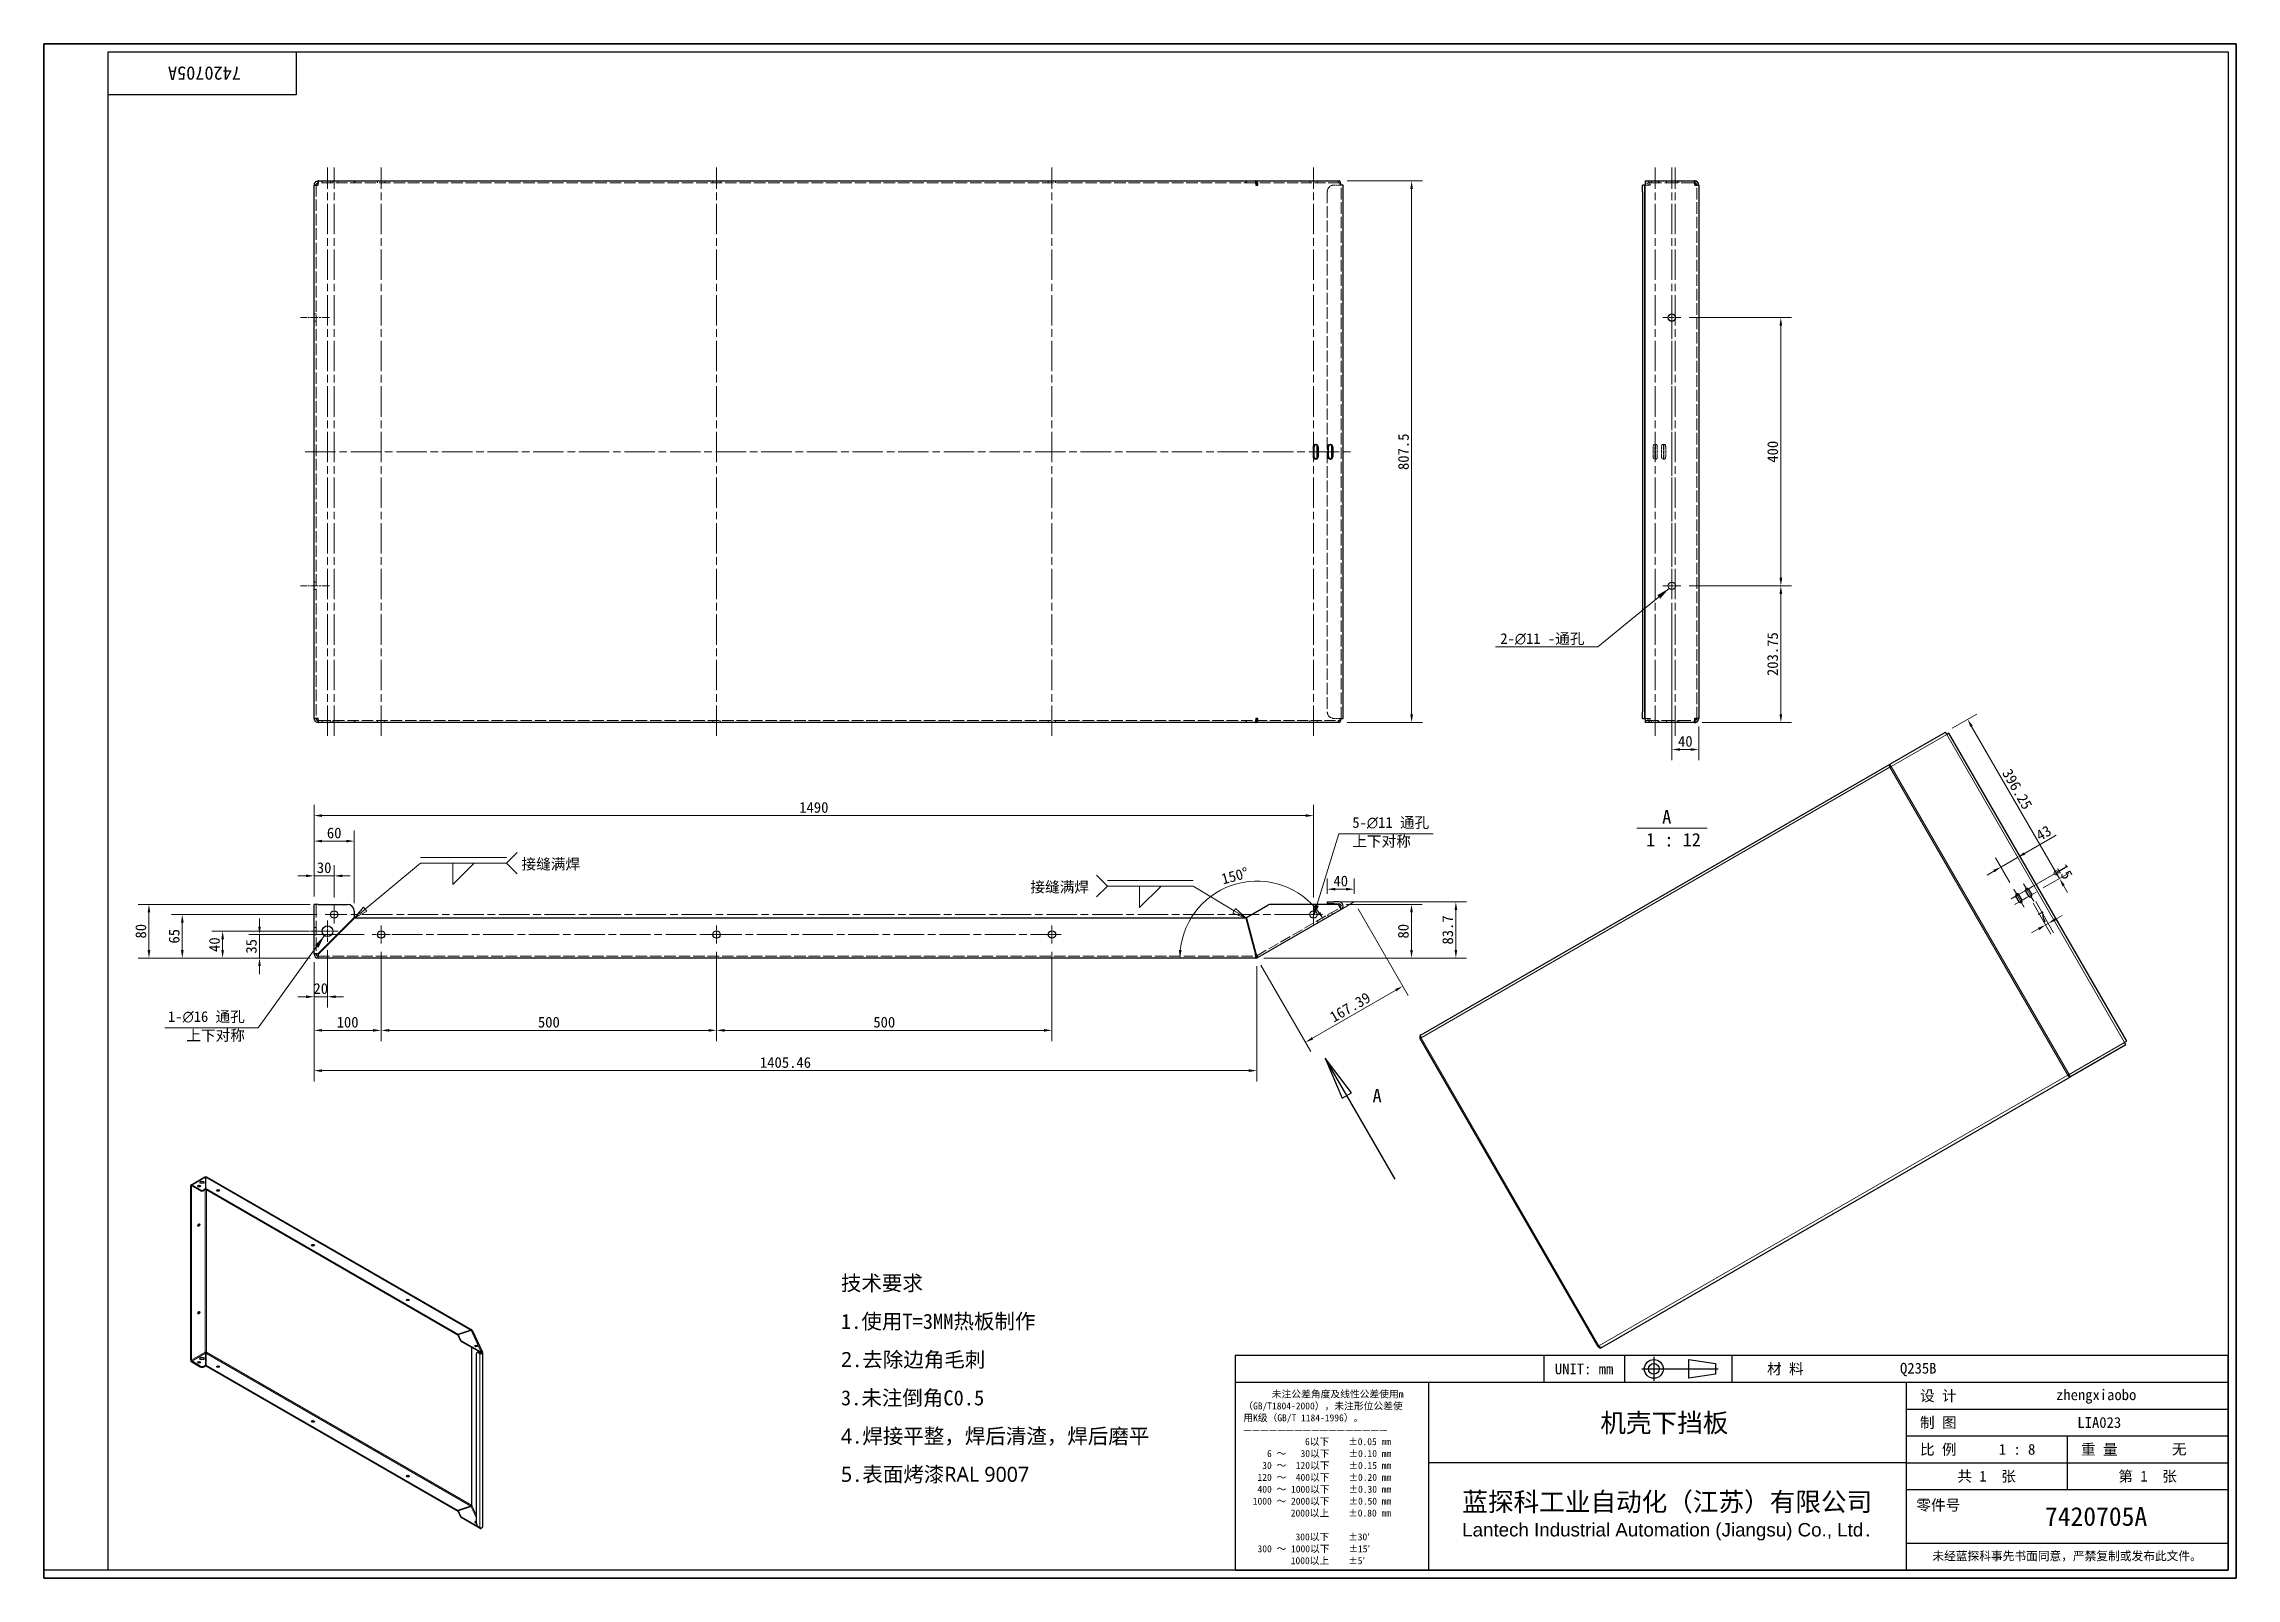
# Model space of a CAD drawing. Header units: millimetres. Extents: x 48 to 3316, y 44 to 2332.
import ezdxf
from ezdxf.enums import TextEntityAlignment as Align

# ---------------------------------------------------------------- set-up
doc = ezdxf.new("R2010")
doc.units = ezdxf.units.MM
doc.header["$LTSCALE"] = 8
doc.linetypes.add('CHAIN', pattern=[0.3543, 0.2362, -0.0295, 0.0591, -0.0295])
doc.linetypes.add('DASHED', pattern=[0.2067, 0.1654, -0.0413])
for name, color, linetype, lineweight in [('1', 7, 'Continuous', 18), ('可见 (ISO)', 7, 'Continuous', 25), ('可见窄的 (ISO)', 7, 'Continuous', 18), ('图框 (ISO)', 7, 'Continuous', 35), ('标题 (ISO)', 7, 'Continuous', 25), ('草图几何图元 (ISO)', 7, 'Continuous', 18)]:
    doc.layers.add(name, color=color, linetype=linetype, lineweight=lineweight)
for name, color, linetype, lineweight, true_color in [('中心标记 (ISO)', 1, 'CHAIN', 18, 0xff0000), ('中心线 (ISO)', 1, 'CHAIN', 18, 0xff0000), ('剖切线 (ISO)', 7, 'CHAIN', 25, 0x008000), ('尺寸 (ISO)', 7, 'Continuous', 18, 0x008000), ('符号 (ISO)', 7, 'Continuous', 18, 0x008000), ('隐藏 (ISO)', 5, 'DASHED', 18, 0x0000ff)]:
    doc.layers.add(name, color=color, linetype=linetype, lineweight=lineweight, true_color=true_color)
doc.styles.add('HZ_33', font='simfang.ttf')
doc.styles.add('文本样式164', font='SimSun.ttf')
doc.styles.add('文本样式165', font='SimSun.ttf')
doc.styles.add('文本样式74', font='SimSun.ttf')
doc.styles.add('注释文本 (ISO)', font='simfang.ttf')
doc.styles.add('添加1', font='simfang.ttf')
doc.dimstyles.new('默认 (GB)', dxfattribs={"dimscale": 8, "dimtxt": 2, "dimasz": 1.5, "dimexe": 2, "dimexo": 1.5, "dimgap": 0.5, "dimtad": 1, "dimtoh": 1, "dimdsep": 46, "dimtxsty": '注释文本 (ISO)', "dimcen": 0.09, "dimdle": 10, "dimclrd": 256, "dimclre": 256, "dimclrt": 256, "dimazin": 2, "dimtfac": 0.75, "dimtdec": 3, "dimtmove": 0, "dimatfit": 3, "dimfxl": 0, "dimtolj": 1, "dimlwd": -1, "dimlwe": -1, "dimarcsym": 0})
doc.dimstyles.new('默认 (GB)$7', dxfattribs={"dimscale": 8, "dimtxt": 2, "dimasz": 2.5, "dimexe": 2, "dimexo": 1.5, "dimgap": 0.5, "dimtad": 1, "dimtoh": 1, "dimdsep": 46, "dimtxsty": '注释文本 (ISO)', "dimcen": 0.09, "dimdle": 10, "dimclrd": 256, "dimclre": 256, "dimclrt": 256, "dimazin": 2, "dimtfac": 0.75, "dimtdec": 3, "dimtmove": 0, "dimatfit": 3, "dimfxl": 0, "dimtolj": 1, "dimlwd": -1, "dimlwe": -1, "dimarcsym": 0})

msp = doc.modelspace()

# ---------------------------------------------------------------- texts
at = {"layer": '符号 (ISO)'}
for s, insert, char_height, width, attachment_point, line_spacing_factor, style in [('2-\\fAIGDT|b0|i0;{\\H16.0000;n}\\fFangSong|b0|i0;{\\H16.0000;11 -通孔}', (2344.5475, 1435.3798), 16, 139.073548, 9, 0.35, '注释文本 (ISO)'), ('5-\\fAIGDT|b0|i0;{\\H16.0000;n}\\fFangSong|b0|i0;{\\H16.0000;11 通孔\\P上下对称}', (1998.4419, 1178.8328), 16, 126.977177, 1, 1.05, '注释文本 (ISO)'), ('1-\\fAIGDT|b0|i0;{\\H16.0000;n}\\fFangSong|b0|i0;{\\H16.0000;16 通孔\\P上下对称}', (347.6546, 889.4439), 16, 126.977177, 3, 1.05, '注释文本 (ISO)'), ('\\fFangSong|b0|i0;{\\H22.4000;技术要求\\P}\\fFangSong|b0|i0;{\\H22.4000;1.使用T=3MM热板制作\\P}\\fSegoe UI|b0|i0;{\\H22.4000;2}\\fFangSong|b0|i0;{\\H22.4000;.去除边角毛刺\\P}\\fFangSong|b0|i0;{\\H22.4000;3.未注倒角C0.5\\P}\\fSegoe UI|b0|i0;{\\H22.4000;4}\\fFangSong|b0|i0;{\\H22.4000;.焊接平整，焊后清渣，焊后磨平\\P}\\fSegoe UI|b0|i0;{\\H22.4000;5}\\fFangSong|b0|i0;{\\H22.4000;.表面烤漆}\\fSegoe UI|b0|i0;{\\H22.4000;RAL 9007\\P}', (1236.1664, 340.2274), 22.4000001, 503.497058, 4, 1.527447, '添加1')]:
    msp.add_mtext(s, dxfattribs=dict(at, insert=insert, char_height=char_height, width=width, attachment_point=attachment_point, line_spacing_factor=line_spacing_factor, style=style))
at = {"layer": '符号 (ISO)', "char_height": 20, "attachment_point": 7, "style": 'HZ_33'}
for s, insert in [('A ', (2460.3843, 1169.258)), (' 1 : 12', (2422.8294, 1134.7767))]:
    msp.add_mtext(s, dxfattribs=dict(at, insert=insert))

# ---------------------------------------------------------------- blocks, each defined once
blk = doc.blocks.new('图框 最新国标')
at = {"layer": '图框 (ISO)'}
for p, q in [((6, 7), (6, 291.5)), ((6, 291.5), (414.5, 291.5)), ((414.5, 291.5), (414.5, 5.5)), ((6, 7), (6, 5.5)), ((6, 7), (6, 5.5)), ((414.5, 5.5), (6, 5.5))]:
    blk.add_line(p, q, dxfattribs=at)
at = {"layer": '图框 (ISO)', "color": 7, "linetype": 'Continuous', "lineweight": 25}
for p, q in [((18, 290), (413, 290)), ((18, 7), (18, 290)), ((18, 290), (413, 290)), ((53, 290), (53, 282)), ((413, 290), (413, 7)), ((413, 290), (413, 7)), ((53, 282), (18, 282)), ((413, 7), (6, 7)), ((413, 7), (18, 7))]:
    blk.add_line(p, q, dxfattribs=at)
at = {"layer": '图框 (ISO)', "style": '文本样式74'}
blk.add_attdef('零件代号_001', (42.73, 287.25), '', height=2.5, rotation=180, dxfattribs=at)
blk = doc.blocks.new('标题栏 最新国标')
at = {"layer": '标题 (ISO)'}
for p, q in [((381.98, -183.84), (196.98, -183.84)), ((196.98, -183.84), (196.98, -223.84)), ((254.48, -183.84), (254.48, -188.84)), ((269.48, -183.84), (269.48, -188.84)), ((281.48, -188.09), (281.48, -184.59)), ((281.48, -184.59), (286.48, -185.34)), ((286.48, -187.34), (281.48, -188.09)), ((286.48, -185.34), (286.48, -187.34)), ((289.48, -183.84), (289.48, -188.84)), ((381.98, -223.84), (381.98, -183.84)), ((383.48, -183.84), (383.48, -225.34)), ((196.98, -188.84), (381.98, -188.84)), ((232.98, -188.84), (232.98, -223.84)), ((321.98, -188.84), (321.98, -223.84)), ((321.98, -193.84), (381.98, -193.84)), ((321.98, -198.84), (381.98, -198.84)), ((351.98, -198.84), (351.98, -208.84)), ((321.98, -203.84), (232.98, -203.84)), ((321.98, -203.84), (381.98, -203.84)), ((321.98, -208.84), (381.98, -208.84)), ((321.98, -218.84), (381.98, -218.84)), ((196.98, -223.84), (381.98, -223.84)), ((383.48, -225.34), (196.98, -225.34))]:
    blk.add_line(p, q, dxfattribs=at)
at = {"layer": '标题 (ISO)', "linetype": 'CHAIN', "ltscale": 15.834605}
blk.add_line((272.73, -186.34), (286.98, -186.34), dxfattribs=at)
at = {"layer": '标题 (ISO)', "linetype": 'CHAIN', "ltscale": 5.000333}
blk.add_line((274.98, -184.09), (274.98, -188.59), dxfattribs=at)
at = {"layer": '标题 (ISO)'}
for radius in [1.75, 1]:
    blk.add_circle((274.98, -186.34), radius, dxfattribs=at)
at = {"layer": '1', "style": '文本样式164'}
for s, p in [('UNIT: mm', (261.98, -186.34)), ('材 料', (299.48, -186.34)), ('设 计', (327.98, -191.34)), ('制 图', (327.98, -196.34)), ('比 例', (327.98, -201.34)), ('重 量', (357.98, -201.34)), ('共 1  张', (336.98, -206.34)), ('第 1  张', (366.98, -206.34))]:
    blk.add_text(s, height=2, dxfattribs=at).set_placement(p, align=Align.MIDDLE_CENTER)
at = {"layer": '标题 (ISO)', "style": '注释文本 (ISO)'}
for s, insert, char_height, attachment_point, line_spacing_factor in [('\\fSimSun|b0|i0;{\\H1.3000;      未注公差角度及线性公差使用m\\P}\\fSimSun|b0|i0;{\\H1.3000;（GB/T1804-2000），未注形位公差使\\P}\\fSimSun|b0|i0;{\\H1.3000;用K级（GB/T 1184-1996）。\\P}\\fSimSun|b0|i0;{\\H1.3000;—————————————————\\P}\\fSimSun|b0|i0;{\\H1.3000;             6以下    ±0.05 mm\\P}\\fSimSun|b0|i0;{\\H1.3000;     6 ～   30以下    ±0.10 mm\\P}\\fSimSun|b0|i0;{\\H1.3000;    30 ～  120以下    ±0.15 mm\\P}\\fSimSun|b0|i0;{\\H1.3000;   120 ～  400以下    ±0.20 mm\\P}\\fSimSun|b0|i0;{\\H1.3000;   400 ～ 1000以下    ±0.30 mm\\P}\\fSimSun|b0|i0;{\\H1.3000;  1000 ～ 2000以下    ±0.50 mm\\P}\\fSimSun|b0|i0;{\\H1.3000;          2000以上    ±0.80 mm\\P}\\fSimSun|b0|i0;{\\H1.3000;\\P}\\fSimSun|b0|i0;{\\H1.3000;           300以下    ±30′\\P}\\fSimSun|b0|i0;{\\H1.3000;   300 ～ 1000以下    ±15′\\P}\\fSimSun|b0|i0;{\\H1.3000;          1000以上    ±5′}', (198.48, -206.63), 1.3, 4, 1.023913), ('{\\fMicrosoft YaHei|b0|i0|c134|p34;\\H1.75x;蓝探科工业自动化（江苏）有限公司\\P\\fArial|b0|i0|c0|p34;\\H0.71429x;Lantech Industrial Automation (Jiangsu) Co., Ltd\\fFangSong|b0|i0|c134|p49;.\\H1.15195x; }', (277.48, -213.84), 2, 5, 0.978695)]:
    blk.add_mtext(s, dxfattribs=dict(at, insert=insert, char_height=char_height, attachment_point=attachment_point, line_spacing_factor=line_spacing_factor))
at = {"layer": '标题 (ISO)', "attachment_point": 5, "style": '注释文本 (ISO)'}
for s, insert, char_height in [('\\fFangSong|b0|i0;LIA023', (357.98, -196.34), 2), ('\\fFangSong|b0|i0;零件号', (327.98, -211.84), 2), ('\\fSimSun|b0|i0;{\\H1.6000;未经蓝探科事先书面同意，严禁复制或发布此文件。}', (351.98, -221.34), 1.6)]:
    blk.add_mtext(s, dxfattribs=dict(at, insert=insert, char_height=char_height))
at = {"layer": '标题 (ISO)'}
for tag, p, height, style in [('材料_001', (320.84, -187.21), 2, '注释文本 (ISO)'), ('设计人_001', (349.92, -192.16), 2, '注释文本 (ISO)'), ('库存编号_001', (265, -198.14), 3.5, '文本样式165'), ('视图比例_001', (339.26, -202.33), 2, '注释文本 (ISO)'), ('质量\\P3;_001', (371.53, -202.3), 2, '注释文本 (ISO)'), ('零件代号_001', (347.86, -215.59), 3.5, '文本样式165')]:
    blk.add_attdef(tag, p, '', height=height, dxfattribs=dict(at, style=style))
blk = doc.blocks.new('*D5')
at = {"layer": 'Defpoints', "color": 0, "transparency": 16777216}
for p in [(456.8, 1048.7), (204.7, 968.7), (456.8, 968.7)]:
    blk.add_point(p, dxfattribs=at)
at = {"layer": '尺寸 (ISO)', "color": 116, "true_color": 0x00803f, "transparency": 16777216}
for p, q in [((444.8, 1048.7), (188.7, 1048.7)), ((204.7, 1036.7), (204.7, 980.7)), ((444.8, 968.7), (188.7, 968.7))]:
    blk.add_line(p, q, dxfattribs=at)
for points in [[(202.7, 1036.7), (206.7, 1036.7), (204.7, 1048.7)], [(202.7, 980.7), (206.7, 980.7), (204.7, 968.7)]]:
    blk.add_solid(points, dxfattribs=at)
at = {"layer": '尺寸 (ISO)', "transparency": 16777216, "insert": (192.6, 1008.7), "char_height": 16, "attachment_point": 5, "rotation": 90, "style": '注释文本 (ISO)'}
blk.add_mtext('\\A1;80', dxfattribs=at)
blk = doc.blocks.new('*D6')
at = {"layer": 'Defpoints', "color": 0, "transparency": 16777216}
for p in [(450.8, 1143.1), (450.8, 1048.7), (510.8, 1038.7)]:
    blk.add_point(p, dxfattribs=at)
at = {"layer": '尺寸 (ISO)', "color": 116, "true_color": 0x00803f, "transparency": 16777216}
for p, q in [((450.8, 1060.7), (450.8, 1159.1)), ((510.8, 1050.7), (510.8, 1159.1)), ((498.8, 1143.1), (462.8, 1143.1))]:
    blk.add_line(p, q, dxfattribs=at)
for points in [[(462.8, 1145.1), (462.8, 1141.1), (450.8, 1143.1)], [(498.8, 1145.1), (498.8, 1141.1), (510.8, 1143.1)]]:
    blk.add_solid(points, dxfattribs=at)
at = {"layer": '尺寸 (ISO)', "transparency": 16777216, "insert": (480.8, 1155.2), "char_height": 16, "attachment_point": 5, "style": '注释文本 (ISO)'}
blk.add_mtext('\\A1;60', dxfattribs=at)
blk = doc.blocks.new('*D7')
at = {"layer": 'Defpoints', "color": 0, "transparency": 16777216}
for p in [(369.5, 1003.7), (537.3, 1003.7), (456.8, 968.7)]:
    blk.add_point(p, dxfattribs=at)
at = {"layer": '尺寸 (ISO)', "color": 116, "true_color": 0x00803f, "transparency": 16777216}
for p, q in [((369.5, 1015.7), (369.5, 1027.7)), ((525.3, 1003.7), (353.5, 1003.7)), ((369.5, 1003.7), (369.5, 991.7)), ((369.5, 980.7), (369.5, 991.7)), ((369.5, 968.7), (369.5, 980.7)), ((444.8, 968.7), (353.5, 968.7)), ((369.5, 956.7), (369.5, 944.7))]:
    blk.add_line(p, q, dxfattribs=at)
for points in [[(367.5, 1015.7), (371.5, 1015.7), (369.5, 1003.7)], [(367.5, 956.7), (371.5, 956.7), (369.5, 968.7)]]:
    blk.add_solid(points, dxfattribs=at)
at = {"layer": '尺寸 (ISO)', "transparency": 16777216, "insert": (357.4, 986.2), "char_height": 16, "attachment_point": 5, "rotation": 90, "style": '注释文本 (ISO)'}
blk.add_mtext('\\A1;35', dxfattribs=at)
blk = doc.blocks.new('*D8')
at = {"layer": 'Defpoints', "color": 0, "transparency": 16777216}
for p in [(314.5, 1008.7), (454.8, 1008.7), (456.8, 968.7)]:
    blk.add_point(p, dxfattribs=at)
at = {"layer": '尺寸 (ISO)', "color": 116, "true_color": 0x00803f, "transparency": 16777216}
for p, q in [((442.8, 1008.7), (298.5, 1008.7)), ((314.5, 980.7), (314.5, 996.7)), ((444.8, 968.7), (298.5, 968.7))]:
    blk.add_line(p, q, dxfattribs=at)
for points in [[(312.5, 996.7), (316.5, 996.7), (314.5, 1008.7)], [(312.5, 980.7), (316.5, 980.7), (314.5, 968.7)]]:
    blk.add_solid(points, dxfattribs=at)
at = {"layer": '尺寸 (ISO)', "transparency": 16777216, "insert": (302.4, 988.7), "char_height": 16, "attachment_point": 5, "rotation": 90, "style": '注释文本 (ISO)'}
blk.add_mtext('\\A1;40', dxfattribs=at)
blk = doc.blocks.new('*D9')
at = {"layer": 'Defpoints', "color": 0, "transparency": 16777216}
for p in [(254.4, 1033.7), (467.3, 1033.7), (456.8, 968.7)]:
    blk.add_point(p, dxfattribs=at)
at = {"layer": '尺寸 (ISO)', "color": 116, "true_color": 0x00803f, "transparency": 16777216}
for p, q in [((455.3, 1033.7), (238.4, 1033.7)), ((254.4, 980.7), (254.4, 1021.7)), ((444.8, 968.7), (238.4, 968.7))]:
    blk.add_line(p, q, dxfattribs=at)
for points in [[(252.4, 1021.7), (256.4, 1021.7), (254.4, 1033.7)], [(252.4, 980.7), (256.4, 980.7), (254.4, 968.7)]]:
    blk.add_solid(points, dxfattribs=at)
at = {"layer": '尺寸 (ISO)', "transparency": 16777216, "insert": (242.3, 1001.2), "char_height": 16, "attachment_point": 5, "rotation": 90, "style": '注释文本 (ISO)'}
blk.add_mtext('\\A1;65', dxfattribs=at)
blk = doc.blocks.new('*D10')
at = {"layer": 'Defpoints', "color": 0, "transparency": 16777216}
for p in [(450.8, 974.7), (1856.2, 968.7), (1856.2, 800.8)]:
    blk.add_point(p, dxfattribs=at)
at = {"layer": '尺寸 (ISO)', "color": 116, "true_color": 0x00803f, "transparency": 16777216}
for p, q in [((450.8, 962.7), (450.8, 784.8)), ((1856.2, 956.7), (1856.2, 784.8)), ((462.8, 800.8), (1844.2, 800.8))]:
    blk.add_line(p, q, dxfattribs=at)
for points in [[(462.8, 802.8), (462.8, 798.8), (450.8, 800.8)], [(1844.2, 802.8), (1844.2, 798.8), (1856.2, 800.8)]]:
    blk.add_solid(points, dxfattribs=at)
at = {"layer": '尺寸 (ISO)', "transparency": 16777216, "insert": (1153.5, 812.9), "char_height": 16, "attachment_point": 5, "style": '注释文本 (ISO)'}
blk.add_mtext('\\A1;1405.46', dxfattribs=at)
blk = doc.blocks.new('*D11')
at = {"layer": 'Defpoints', "color": 0, "transparency": 16777216}
for p in [(480.8, 1091.3), (450.8, 1048.7), (480.8, 1047.2)]:
    blk.add_point(p, dxfattribs=at)
at = {"layer": '尺寸 (ISO)', "color": 116, "true_color": 0x00803f, "transparency": 16777216}
for p, q in [((438.8, 1091.3), (426.8, 1091.3)), ((450.8, 1060.7), (450.8, 1107.3)), ((450.8, 1091.3), (480.8, 1091.3)), ((480.8, 1059.2), (480.8, 1107.3)), ((492.8, 1091.3), (504.8, 1091.3))]:
    blk.add_line(p, q, dxfattribs=at)
for points in [[(438.8, 1093.3), (438.8, 1089.3), (450.8, 1091.3)], [(492.8, 1093.3), (492.8, 1089.3), (480.8, 1091.3)]]:
    blk.add_solid(points, dxfattribs=at)
at = {"layer": '尺寸 (ISO)', "transparency": 16777216, "insert": (465.8, 1103.4), "char_height": 16, "attachment_point": 5, "style": '注释文本 (ISO)'}
blk.add_mtext('\\A1;30', dxfattribs=at)
blk = doc.blocks.new('*D12')
at = {"layer": 'Defpoints', "color": 0, "transparency": 16777216}
for p in [(470.8, 992.7), (450.8, 974.7), (470.8, 911)]:
    blk.add_point(p, dxfattribs=at)
at = {"layer": '尺寸 (ISO)', "color": 116, "true_color": 0x00803f, "transparency": 16777216}
for p, q in [((470.8, 980.7), (470.8, 895)), ((450.8, 962.7), (450.8, 895)), ((438.8, 911), (426.8, 911)), ((450.8, 911), (470.8, 911)), ((482.8, 911), (494.8, 911))]:
    blk.add_line(p, q, dxfattribs=at)
for points in [[(438.8, 913), (438.8, 909), (450.8, 911)], [(482.8, 913), (482.8, 909), (470.8, 911)]]:
    blk.add_solid(points, dxfattribs=at)
at = {"layer": '尺寸 (ISO)', "transparency": 16777216, "insert": (460.8, 923.1), "char_height": 16, "attachment_point": 5, "style": '注释文本 (ISO)'}
blk.add_mtext('\\A1;20', dxfattribs=at)
blk = doc.blocks.new('*D13')
at = {"layer": 'Defpoints', "color": 0, "transparency": 16777216}
for p in [(550.8, 990.2), (450.8, 974.7), (550.8, 860.9)]:
    blk.add_point(p, dxfattribs=at)
at = {"layer": '尺寸 (ISO)', "color": 116, "true_color": 0x00803f, "transparency": 16777216}
for p, q in [((450.8, 962.7), (450.8, 844.9)), ((550.8, 978.2), (550.8, 844.9)), ((462.8, 860.9), (538.8, 860.9))]:
    blk.add_line(p, q, dxfattribs=at)
for points in [[(462.8, 862.9), (462.8, 858.9), (450.8, 860.9)], [(538.8, 862.9), (538.8, 858.9), (550.8, 860.9)]]:
    blk.add_solid(points, dxfattribs=at)
at = {"layer": '尺寸 (ISO)', "transparency": 16777216, "insert": (500.8, 873), "char_height": 16, "attachment_point": 5, "style": '注释文本 (ISO)'}
blk.add_mtext('\\A1;100', dxfattribs=at)
blk = doc.blocks.new('*D14')
at = {"layer": 'Defpoints', "color": 0, "transparency": 16777216}
for p in [(1940.8, 1181.1), (450.8, 1048.7), (1940.8, 1047.2)]:
    blk.add_point(p, dxfattribs=at)
at = {"layer": '尺寸 (ISO)', "color": 116, "true_color": 0x00803f, "transparency": 16777216}
for p, q in [((450.8, 1060.7), (450.8, 1197.1)), ((462.8, 1181.1), (1928.8, 1181.1)), ((1940.8, 1059.2), (1940.8, 1197.1))]:
    blk.add_line(p, q, dxfattribs=at)
for points in [[(462.8, 1183.1), (462.8, 1179.1), (450.8, 1181.1)], [(1928.8, 1183.1), (1928.8, 1179.1), (1940.8, 1181.1)]]:
    blk.add_solid(points, dxfattribs=at)
at = {"layer": '尺寸 (ISO)', "transparency": 16777216, "insert": (1195.8, 1193.2), "char_height": 16, "attachment_point": 5, "style": '注释文本 (ISO)'}
blk.add_mtext('\\A1;1490', dxfattribs=at)
blk = doc.blocks.new('*D15')
at = {"layer": 'Defpoints', "color": 0, "transparency": 16777216}
for p in [(2001.2, 1052.4), (1856.2, 968.7), (2073.7, 926.8)]:
    blk.add_point(p, dxfattribs=at)
at = {"layer": '尺寸 (ISO)', "color": 116, "true_color": 0x00803f, "transparency": 16777216}
for p, q in [((2007.2, 1042), (2081.7, 912.9)), ((1862.2, 958.3), (1936.8, 829.2)), ((1939.2, 849.1), (2063.3, 920.8))]:
    blk.add_line(p, q, dxfattribs=at)
for points in [[(2062.3, 922.5), (2064.3, 919.1), (2073.7, 926.8)], [(1938.2, 850.8), (1940.2, 847.4), (1928.8, 843.1)]]:
    blk.add_solid(points, dxfattribs=at)
at = {"layer": '尺寸 (ISO)', "transparency": 16777216, "insert": (1995.2, 895.4), "char_height": 16, "attachment_point": 5, "rotation": 30, "style": '注释文本 (ISO)'}
blk.add_mtext('\\A1;167.39', dxfattribs=at)
blk = doc.blocks.new('*D16')
at = {"layer": 'Defpoints', "color": 0, "transparency": 16777216}
for p in [(1876.2, 1081.8), (1981.8, 1041.2), (1844.2, 968.7), (1856.2, 968.7)]:
    blk.add_point(p, dxfattribs=at)
at = {"layer": '尺寸 (ISO)', "color": 116, "true_color": 0x00803f, "transparency": 16777216}
blk.add_arc((1856.2, 968.7), 114.8, 35.9906, 174.0094, dxfattribs=at)
for points in [[(1950.8, 1037.3), (1947.5, 1035.1), (1955.7, 1026.1)], [(1744, 980.6), (1740, 980.8), (1741.4, 968.7)]]:
    blk.add_solid(points, dxfattribs=at)
at = {"layer": '尺寸 (ISO)', "transparency": 16777216, "insert": (1823.4, 1091.3), "char_height": 16, "attachment_point": 5, "rotation": 15, "style": '注释文本 (ISO)'}
blk.add_mtext('\\A1;150°', dxfattribs=at)
blk = doc.blocks.new('*D17')
at = {"layer": 'Defpoints', "color": 0, "transparency": 16777216}
for p in [(1977.5, 1048.7), (2086.7, 1048.7), (1854.6, 968.7)]:
    blk.add_point(p, dxfattribs=at)
at = {"layer": '尺寸 (ISO)', "color": 116, "true_color": 0x00803f, "transparency": 16777216}
for p, q in [((1989.5, 1048.7), (2102.7, 1048.7)), ((2086.7, 980.7), (2086.7, 1036.7)), ((1866.6, 968.7), (2102.7, 968.7))]:
    blk.add_line(p, q, dxfattribs=at)
for points in [[(2084.7, 1036.7), (2088.7, 1036.7), (2086.7, 1048.7)], [(2084.7, 980.7), (2088.7, 980.7), (2086.7, 968.7)]]:
    blk.add_solid(points, dxfattribs=at)
at = {"layer": '尺寸 (ISO)', "transparency": 16777216, "insert": (2074.6, 1008.7), "char_height": 16, "attachment_point": 5, "rotation": 90, "style": '注释文本 (ISO)'}
blk.add_mtext('\\A1;80', dxfattribs=at)
blk = doc.blocks.new('*D18')
at = {"layer": 'Defpoints', "color": 0, "transparency": 16777216}
for p in [(1978.8, 1052.4), (1854.6, 968.7), (2152.9, 968.7)]:
    blk.add_point(p, dxfattribs=at)
at = {"layer": '尺寸 (ISO)', "color": 116, "true_color": 0x00803f, "transparency": 16777216}
for p, q in [((1990.8, 1052.4), (2168.9, 1052.4)), ((2152.9, 1040.4), (2152.9, 980.7)), ((1866.6, 968.7), (2168.9, 968.7))]:
    blk.add_line(p, q, dxfattribs=at)
for points in [[(2150.9, 1040.4), (2154.9, 1040.4), (2152.9, 1052.4)], [(2150.9, 980.7), (2154.9, 980.7), (2152.9, 968.7)]]:
    blk.add_solid(points, dxfattribs=at)
at = {"layer": '尺寸 (ISO)', "transparency": 16777216, "insert": (2140.8, 1010.6), "char_height": 16, "attachment_point": 5, "rotation": 90, "style": '注释文本 (ISO)'}
blk.add_mtext('\\A1;83.7', dxfattribs=at)
blk = doc.blocks.new('*D19')
at = {"layer": 'Defpoints', "color": 0, "transparency": 16777216}
for p in [(1961.2, 1052.4), (2001.2, 1071.4), (2001.2, 1052.4)]:
    blk.add_point(p, dxfattribs=at)
at = {"layer": '尺寸 (ISO)', "color": 116, "true_color": 0x00803f, "transparency": 16777216}
for p, q in [((1961.2, 1064.4), (1961.2, 1087.4)), ((2001.2, 1064.4), (2001.2, 1087.4)), ((1973.2, 1071.4), (1989.2, 1071.4))]:
    blk.add_line(p, q, dxfattribs=at)
for points in [[(1973.2, 1073.4), (1973.2, 1069.4), (1961.2, 1071.4)], [(1989.2, 1073.4), (1989.2, 1069.4), (2001.2, 1071.4)]]:
    blk.add_solid(points, dxfattribs=at)
at = {"layer": '尺寸 (ISO)', "transparency": 16777216, "insert": (1981.2, 1083.5), "char_height": 16, "attachment_point": 5, "style": '注释文本 (ISO)'}
blk.add_mtext('\\A1;40', dxfattribs=at)
blk = doc.blocks.new('焊接符号标识符1')
at = {"layer": '符号 (ISO)'}
for p, q in [((204.17, 134.51), (202.17, 136.51)), ((204.17, 134.51), (202.17, 132.51)), ((220.17, 134.51), (204.17, 134.51)), ((210.17, 134.51), (214.17, 134.51)), ((214.17, 134.51), (210.17, 130.51)), ((210.17, 130.51), (210.17, 134.51)), ((227.82, 129.88), (220.17, 134.51)), ((228.07, 130.31), (227.56, 129.46)), ((227.56, 129.46), (227.95, 129.31)), ((227.82, 129.88), (228.76, 129.31)), ((229.16, 129.31), (228.07, 130.31)), ((228.5, 129.11), (229.95, 128.59)), ((229.09, 129.11), (229.95, 128.59)), ((229.95, 128.59), (229.38, 129.11))]:
    blk.add_line(p, q, dxfattribs=at)
at = {"layer": '符号 (ISO)', "linetype": 'DASHED', "ltscale": 12.901145}
blk.add_line((220.17, 135.56), (204.17, 135.56), dxfattribs=at)
at = {"layer": '符号 (ISO)', "flags": 128}
blk.add_lwpolyline([(227.56, 129.46), (229.95, 128.59), (228.07, 130.31), (227.56, 129.46)], dxfattribs=at)
at = {"layer": '符号 (ISO)'}
blk.add_solid([(227.56, 129.46), (229.95, 128.59), (228.07, 130.31), (227.56, 129.46)], dxfattribs=at)
at = {"layer": '符号 (ISO)', "insert": (189.83, 133.1), "char_height": 2, "attachment_point": 7, "style": '注释文本 (ISO)'}
blk.add_mtext('接缝满焊', dxfattribs=at)
blk = doc.blocks.new('焊接符号标识符2')
at = {"layer": '符号 (ISO)', "linetype": 'DASHED', "ltscale": 12.901145}
blk.add_line((76.18, 139.83), (92.18, 139.83), dxfattribs=at)
at = {"layer": '符号 (ISO)'}
for p, q in [((92.18, 138.78), (94.18, 140.78)), ((65.86, 130.19), (76.18, 138.78)), ((76.18, 138.78), (92.18, 138.78)), ((82.18, 138.78), (86.18, 138.78)), ((86.18, 138.78), (82.18, 134.78)), ((82.18, 134.78), (82.18, 138.78)), ((92.18, 138.78), (94.18, 136.78)), ((64.57, 129.11), (63.94, 128.59)), ((64.36, 129.11), (63.94, 128.59)), ((63.94, 128.59), (64.9, 129.11)), ((65.54, 130.57), (64.52, 129.31)), ((65.86, 130.19), (64.81, 129.31)), ((65.27, 129.31), (66.18, 129.8)), ((66.18, 129.8), (65.54, 130.57))]:
    blk.add_line(p, q, dxfattribs=at)
at = {"layer": '符号 (ISO)', "flags": 128}
blk.add_lwpolyline([(65.54, 130.57), (63.94, 128.59), (66.18, 129.8), (65.54, 130.57)], dxfattribs=at)
at = {"layer": '符号 (ISO)'}
blk.add_solid([(65.54, 130.57), (63.94, 128.59), (66.18, 129.8), (65.54, 130.57)], dxfattribs=at)
at = {"layer": '符号 (ISO)', "insert": (95.01, 137.38), "char_height": 2, "attachment_point": 7, "style": '注释文本 (ISO)'}
blk.add_mtext('接缝满焊', dxfattribs=at)
blk = doc.blocks.new('*D22')
at = {"layer": 'Defpoints', "color": 0, "transparency": 16777216}
for p in [(1978.8, 2127.5), (1978.8, 1320), (2086.9, 1320)]:
    blk.add_point(p, dxfattribs=at)
at = {"layer": '尺寸 (ISO)', "color": 116, "true_color": 0x00803f, "transparency": 16777216}
for p, q in [((1990.8, 2127.5), (2102.9, 2127.5)), ((2086.9, 2115.5), (2086.9, 1332)), ((1990.8, 1320), (2102.9, 1320))]:
    blk.add_line(p, q, dxfattribs=at)
for points in [[(2084.9, 2115.5), (2088.9, 2115.5), (2086.9, 2127.5)], [(2084.9, 1332), (2088.9, 1332), (2086.9, 1320)]]:
    blk.add_solid(points, dxfattribs=at)
at = {"layer": '尺寸 (ISO)', "transparency": 16777216, "insert": (2074.8, 1723.7), "char_height": 16, "attachment_point": 5, "rotation": 90, "style": '注释文本 (ISO)'}
blk.add_mtext('\\A1;807.5', dxfattribs=at)
blk = doc.blocks.new('*D23')
at = {"layer": 'Defpoints', "color": 0, "transparency": 16777216}
for p in [(2488.4, 1923.7), (2488.4, 1523.7), (2637.3, 1523.7)]:
    blk.add_point(p, dxfattribs=at)
at = {"layer": '尺寸 (ISO)', "color": 116, "true_color": 0x00803f, "transparency": 16777216}
for p, q in [((2500.4, 1923.7), (2653.3, 1923.7)), ((2637.3, 1911.7), (2637.3, 1535.7)), ((2500.4, 1523.7), (2653.3, 1523.7))]:
    blk.add_line(p, q, dxfattribs=at)
for points in [[(2635.3, 1911.7), (2639.3, 1911.7), (2637.3, 1923.7)], [(2635.3, 1535.7), (2639.3, 1535.7), (2637.3, 1523.7)]]:
    blk.add_solid(points, dxfattribs=at)
at = {"layer": '尺寸 (ISO)', "transparency": 16777216, "insert": (2625.2, 1723.7), "char_height": 16, "attachment_point": 5, "rotation": 90, "style": '注释文本 (ISO)'}
blk.add_mtext('\\A1;400', dxfattribs=at)
blk = doc.blocks.new('*D24')
at = {"layer": 'Defpoints', "color": 0, "transparency": 16777216}
for p in [(2488.4, 1523.7), (2508.2, 1320), (2637.3, 1320)]:
    blk.add_point(p, dxfattribs=at)
at = {"layer": '尺寸 (ISO)', "color": 116, "true_color": 0x00803f, "transparency": 16777216}
for p, q in [((2500.4, 1523.7), (2653.3, 1523.7)), ((2637.3, 1511.7), (2637.3, 1332)), ((2520.2, 1320), (2653.3, 1320))]:
    blk.add_line(p, q, dxfattribs=at)
for points in [[(2635.3, 1511.7), (2639.3, 1511.7), (2637.3, 1523.7)], [(2635.3, 1332), (2639.3, 1332), (2637.3, 1320)]]:
    blk.add_solid(points, dxfattribs=at)
at = {"layer": '尺寸 (ISO)', "transparency": 16777216, "insert": (2625.1, 1421.9), "char_height": 16, "attachment_point": 5, "rotation": 90, "style": '注释文本 (ISO)'}
blk.add_mtext('\\A1;203.75', dxfattribs=at)
blk = doc.blocks.new('*D25')
at = {"layer": 'Defpoints', "color": 0, "transparency": 16777216}
for p in [(2474.9, 1510.2), (2514.9, 1326), (2514.9, 1279.7)]:
    blk.add_point(p, dxfattribs=at)
at = {"layer": '尺寸 (ISO)', "color": 116, "true_color": 0x00803f, "transparency": 16777216}
for p, q in [((2474.9, 1498.2), (2474.9, 1263.7)), ((2514.9, 1314), (2514.9, 1263.7)), ((2486.9, 1279.7), (2502.9, 1279.7))]:
    blk.add_line(p, q, dxfattribs=at)
for points in [[(2486.9, 1281.7), (2486.9, 1277.7), (2474.9, 1279.7)], [(2502.9, 1281.7), (2502.9, 1277.7), (2514.9, 1279.7)]]:
    blk.add_solid(points, dxfattribs=at)
at = {"layer": '尺寸 (ISO)', "transparency": 16777216, "insert": (2494.9, 1291.8), "char_height": 16, "attachment_point": 5, "style": '注释文本 (ISO)'}
blk.add_mtext('\\A1;40', dxfattribs=at)
blk = doc.blocks.new('*D26')
at = {"layer": 'Defpoints', "color": 0, "transparency": 16777216}
for p in [(550.8, 990.2), (1050.8, 990.2), (1050.8, 860.9)]:
    blk.add_point(p, dxfattribs=at)
at = {"layer": '尺寸 (ISO)', "color": 116, "true_color": 0x00803f, "transparency": 16777216}
for p, q in [((550.8, 978.2), (550.8, 844.9)), ((1050.8, 978.2), (1050.8, 844.9)), ((562.8, 860.9), (1038.8, 860.9))]:
    blk.add_line(p, q, dxfattribs=at)
for points in [[(562.8, 862.9), (562.8, 858.9), (550.8, 860.9)], [(1038.8, 862.9), (1038.8, 858.9), (1050.8, 860.9)]]:
    blk.add_solid(points, dxfattribs=at)
at = {"layer": '尺寸 (ISO)', "transparency": 16777216, "insert": (800.8, 873), "char_height": 16, "attachment_point": 5, "style": '注释文本 (ISO)'}
blk.add_mtext('\\A1;500', dxfattribs=at)
blk = doc.blocks.new('*D27')
at = {"layer": 'Defpoints', "color": 0, "transparency": 16777216}
for p in [(1050.8, 990.2), (1550.8, 990.2), (1550.8, 860.9)]:
    blk.add_point(p, dxfattribs=at)
at = {"layer": '尺寸 (ISO)', "color": 116, "true_color": 0x00803f, "transparency": 16777216}
for p, q in [((1050.8, 978.2), (1050.8, 844.9)), ((1550.8, 978.2), (1550.8, 844.9)), ((1062.8, 860.9), (1538.8, 860.9))]:
    blk.add_line(p, q, dxfattribs=at)
for points in [[(1062.8, 862.9), (1062.8, 858.9), (1050.8, 860.9)], [(1538.8, 862.9), (1538.8, 858.9), (1550.8, 860.9)]]:
    blk.add_solid(points, dxfattribs=at)
at = {"layer": '尺寸 (ISO)', "transparency": 16777216, "insert": (1300.8, 873), "char_height": 16, "attachment_point": 5, "style": '注释文本 (ISO)'}
blk.add_mtext('\\A1;500', dxfattribs=at)
blk = doc.blocks.new('二维转换剖视图0')
at = {"layer": '剖切线 (ISO)', "linetype": 'Continuous'}
for p, q in [((248.78, 95.48), (244.78, 102.41)), ((249.65, 95.98), (244.78, 102.41)), ((244.78, 102.41), (247.91, 94.98)), ((247.91, 94.98), (249.65, 95.98)), ((257.78, 79.89), (248.78, 95.48))]:
    blk.add_line(p, q, dxfattribs=at)
at = {"layer": '剖切线 (ISO)', "linetype": 'Continuous', "flags": 128}
blk.add_lwpolyline([(249.65, 95.98), (244.78, 102.41), (247.91, 94.98), (249.65, 95.98)], dxfattribs=at)
at = {"layer": '剖切线 (ISO)'}
blk.add_solid([(249.65, 95.98), (244.78, 102.41), (247.91, 94.98), (249.65, 95.98)], dxfattribs=at)
at = {"layer": '剖切线 (ISO)', "insert": (253.58, 94.2), "char_height": 2.5, "attachment_point": 7, "style": 'HZ_33'}
blk.add_mtext('A', dxfattribs=at)
blk = doc.blocks.new('_DotSmall')
at = {"color": 0, "linetype": 'ByBlock', "const_width": 0.5}
blk.add_lwpolyline([(-0.0625, 0, 1), (0.0625, 0, 1)], format="xyb", close=True, dxfattribs=at)
blk = doc.blocks.new('*D29')
at = {"layer": 'Defpoints', "color": 0, "transparency": 16777216}
for p in [(2882.5, 1305.4), (3047.7, 1095.8), (2998.7, 1067.5)]:
    blk.add_point(p, dxfattribs=at)
at = {"layer": '尺寸 (ISO)', "color": 116, "true_color": 0x00803f, "transparency": 16777216}
for p, q in [((2892.9, 1311.4), (2929.5, 1332.6)), ((2921.7, 1314.2), (3047.7, 1095.8)), ((3009.1, 1073.5), (3061.6, 1103.8))]:
    blk.add_line(p, q, dxfattribs=at)
blk.add_solid([(2923.4, 1315.2), (2919.9, 1313.2), (2915.7, 1324.6)], dxfattribs=at)
at = {"layer": '尺寸 (ISO)', "color": 116, "true_color": 0x00803f, "transparency": 16777216, "xscale": 12, "yscale": 12, "zscale": 12, "rotation": 299.9999999999439}
blk.add_blockref('_DotSmall', (3047.7, 1095.8), dxfattribs=at)
at = {"layer": '尺寸 (ISO)', "transparency": 16777216, "insert": (2989.7, 1220.6), "char_height": 16, "attachment_point": 5, "rotation": 300, "style": '注释文本 (ISO)'}
blk.add_mtext('\\A1;396.25', dxfattribs=at)
blk = doc.blocks.new('*D31')
at = {"layer": 'Defpoints', "color": 0, "transparency": 16777216}
for p in [(3052.7, 1087.2), (3013.1, 1075.8), (3018.1, 1067.2)]:
    blk.add_point(p, dxfattribs=at)
at = {"layer": '尺寸 (ISO)', "color": 116, "true_color": 0x00803f, "transparency": 16777216}
for p, q in [((3023.5, 1081.8), (3061.6, 1103.8)), ((3028.5, 1073.2), (3066.6, 1095.2)), ((3047.7, 1095.8), (3041.7, 1106.2)), ((3047.7, 1095.8), (3052.7, 1087.2)), ((3058.7, 1076.8), (3064.7, 1066.4))]:
    blk.add_line(p, q, dxfattribs=at)
blk.add_solid([(3060.5, 1077.8), (3057, 1075.8), (3052.7, 1087.2)], dxfattribs=at)
at = {"layer": '尺寸 (ISO)', "color": 116, "true_color": 0x00803f, "transparency": 16777216, "xscale": 12, "yscale": 12, "zscale": 12, "rotation": 299.9999999999439}
blk.add_blockref('_DotSmall', (3047.7, 1095.8), dxfattribs=at)
at = {"layer": '尺寸 (ISO)', "transparency": 16777216, "insert": (3060.7, 1097.5), "char_height": 16, "attachment_point": 5, "rotation": 300, "style": '注释文本 (ISO)'}
blk.add_mtext('\\A1;15', dxfattribs=at)
blk = doc.blocks.new('*D32')
at = {"layer": 'Defpoints', "color": 0, "transparency": 16777216}
for p in [(3007.2, 1060.8), (3011.2, 1063.2), (3035.9, 1020.4)]:
    blk.add_point(p, dxfattribs=at)
at = {"layer": '尺寸 (ISO)', "color": 116, "true_color": 0x00803f, "transparency": 16777216}
for p, q in [((3013.2, 1050.4), (3039.9, 1004.2)), ((3017.2, 1052.8), (3043.9, 1006.5)), ((3031.9, 1018.1), (3035.9, 1020.4)), ((3046.3, 1026.4), (3056.7, 1032.4)), ((3021.5, 1012.1), (3011.1, 1006.1))]:
    blk.add_line(p, q, dxfattribs=at)
for points in [[(3020.5, 1013.8), (3022.5, 1010.3), (3031.9, 1018.1)], [(3045.3, 1028.1), (3047.3, 1024.7), (3035.9, 1020.4)]]:
    blk.add_solid(points, dxfattribs=at)
at = {"layer": '尺寸 (ISO)', "transparency": 16777216, "insert": (3027.8, 1029.7), "char_height": 16, "attachment_point": 5, "rotation": 30, "style": '注释文本 (ISO)'}
blk.add_mtext('\\A1;7', dxfattribs=at)
blk = doc.blocks.new('*D33')
at = {"layer": 'Defpoints', "color": 0, "transparency": 16777216}
for p in [(2985.3, 1127.4), (2990.3, 1118.8), (2984.7, 1071)]:
    blk.add_point(p, dxfattribs=at)
at = {"layer": '尺寸 (ISO)', "color": 116, "true_color": 0x00803f, "transparency": 16777216}
for p, q in [((3000.6, 1124.8), (3047.6, 1151.9)), ((2978.7, 1081.4), (2957.4, 1118.3)), ((2965.4, 1104.4), (2990.3, 1118.8)), ((2955, 1098.4), (2944.6, 1092.4))]:
    blk.add_line(p, q, dxfattribs=at)
for points in [[(2999.6, 1126.5), (3001.6, 1123), (2990.3, 1118.8)], [(2954, 1100.2), (2956, 1096.7), (2965.4, 1104.4)]]:
    blk.add_solid(points, dxfattribs=at)
at = {"layer": '尺寸 (ISO)', "transparency": 16777216, "insert": (3029, 1155.1), "char_height": 16, "attachment_point": 5, "rotation": 30, "style": '注释文本 (ISO)'}
blk.add_mtext('\\A1;43', dxfattribs=at)

# ---------------------------------------------------------------- dimensions: what is measured, and where the dimension line sits
at = {"layer": '尺寸 (ISO)', "color": 116, "true_color": 0x00803f}
for base, p1, p2, angle, override, picture, middle in [((2086.929, 1319.9856), (1978.8062, 2127.4856), (1978.8062, 1319.9856), 270, {"dimgap": 0.5, "dimtoh": 0, "dimdec": 2, "dimtol": 0, "dimlim": 0, "dimtp": 0, "dimtm": 0, "dimtdec": 3, "dimtofl": 0, "dimatfit": 1}, '*D22', (2086.929, 1723.7356)), ((2637.2585, 1523.7356), (2488.3739, 1923.7356), (2488.3739, 1523.7356), 90, {"dimgap": 0.5, "dimtoh": 0, "dimdec": 2, "dimtol": 0, "dimlim": 0, "dimtp": 0, "dimtm": 0, "dimtdec": 3, "dimtofl": 0, "dimatfit": 1}, '*D23', (2637.2585, 1723.7356)), ((2514.8739, 1279.7356), (2474.8739, 1510.2356), (2514.8739, 1325.9856), 180, {"dimgap": 0.5, "dimtoh": 0, "dimdec": 2, "dimtol": 0, "dimlim": 0, "dimtp": 0, "dimtm": 0, "dimtdec": 3, "dimtofl": 0, "dimatfit": 1}, '*D25', (2494.8739, 1279.7356)), ((2637.2585, 1319.9856), (2488.3739, 1523.7356), (2508.1668, 1319.9856), 90, {"dimgap": 0.5, "dimtoh": 0, "dimdec": 2, "dimtol": 0, "dimlim": 0, "dimtp": 0, "dimtm": 0, "dimtdec": 3, "dimtofl": 0, "dimatfit": 1}, '*D24', (2637.2585, 1421.8606)), ((3047.743, 1095.8141), (2882.4838, 1305.435), (2998.69, 1067.4933), 120, {"dimgap": 0.5, "dimtoh": 0, "dimdec": 2, "dimlfac": 1.5, "dimblk2": 'DotSmall', "dimsah": 1, "dimdle": 0, "dimtol": 0, "dimlim": 0, "dimtp": 0, "dimtm": 0, "dimtdec": 3, "dimtofl": 0, "dimatfit": 1}, '*D29', (2979.2013, 1214.5317)), ((2990.2518, 1118.7753), (2984.7411, 1070.9869), (2985.2518, 1127.4356), 30, {"dimgap": 0.5, "dimtoh": 0, "dimdec": 2, "dimlfac": 1.5, "dimse2": 1, "dimtol": 0, "dimlim": 0, "dimtp": 0, "dimtm": 0, "dimtdec": 3, "dimtofl": 1, "dimatfit": 1}, '*D33', (3035.0193, 1144.6218)), ((3052.743, 1087.1538), (3013.1238, 1075.8266), (3018.1238, 1067.1664), 120, {"dimgap": 0.5, "dimtoh": 0, "dimdec": 2, "dimlfac": 1.5, "dimblk1": 'DotSmall', "dimsah": 1, "dimdle": 0, "dimtol": 0, "dimlim": 0, "dimtp": 0, "dimtm": 0, "dimtdec": 3, "dimtofl": 1, "dimatfit": 1}, '*D31', (3050.243, 1091.4839)), ((2001.1985, 1071.4145), (1961.1985, 1052.4127), (2001.1985, 1052.4127), 180, {"dimgap": 0.5, "dimtoh": 0, "dimdec": 2, "dimtol": 0, "dimlim": 0, "dimtp": 0, "dimtm": 0, "dimtdec": 3, "dimtofl": 0, "dimatfit": 1}, '*D19', (1981.1985, 1071.4145)), ((204.7185, 968.7166), (456.7775, 1048.7166), (456.7775, 968.7166), 270, {"dimgap": 0.5, "dimtoh": 0, "dimdec": 2, "dimtol": 0, "dimlim": 0, "dimtp": 0, "dimtm": 0, "dimtdec": 3, "dimtofl": 0, "dimatfit": 1}, '*D5', (204.7185, 1008.7166)), ((2152.9436, 968.7166), (1978.8062, 1052.4127), (1854.6248, 968.7166), 90, {"dimgap": 0.5, "dimtoh": 0, "dimdec": 2, "dimtol": 0, "dimlim": 0, "dimtp": 0, "dimtm": 0, "dimtdec": 3, "dimtofl": 0, "dimatfit": 1}, '*D18', (2152.9436, 1010.5646)), ((2086.6587, 1048.7166), (1854.6248, 968.7166), (1977.4761, 1048.7166), 90, {"dimgap": 0.5, "dimtoh": 0, "dimdec": 2, "dimtol": 0, "dimlim": 0, "dimtp": 0, "dimtm": 0, "dimtdec": 3, "dimtofl": 0, "dimatfit": 1}, '*D17', (2086.6587, 1008.7166)), ((2073.7298, 926.7849), (1856.2325, 968.7166), (2001.1985, 1052.4127), 210, {"dimgap": 0.5, "dimtoh": 0, "dimdec": 2, "dimtol": 0, "dimlim": 0, "dimtp": 0, "dimtm": 0, "dimtdec": 3, "dimtofl": 0, "dimatfit": 1}, '*D15', (2001.2468, 884.9368)), ((3035.8927, 1020.3897), (3007.1541, 1060.8331), (3011.1956, 1063.1664), 30, {"dimgap": 0.5, "dimtoh": 0, "dimdec": 2, "dimlfac": 1.5, "dimtol": 0, "dimlim": 0, "dimtp": 0, "dimtm": 0, "dimtdec": 3, "dimtofl": 1, "dimatfit": 1}, '*D32', (3033.872, 1019.223)), ((254.3581, 1033.7166), (456.7775, 968.7166), (467.2775, 1033.7166), 90, {"dimgap": 0.5, "dimtoh": 0, "dimdec": 2, "dimtol": 0, "dimlim": 0, "dimtp": 0, "dimtm": 0, "dimtdec": 3, "dimtofl": 0, "dimatfit": 1}, '*D9', (254.3581, 1001.2166)), ((369.5375, 1003.7166), (456.7775, 968.7166), (537.2775, 1003.7166), 90, {"dimgap": 0.5, "dimtoh": 0, "dimdec": 2, "dimtol": 0, "dimlim": 0, "dimtp": 0, "dimtm": 0, "dimtdec": 3, "dimtofl": 0}, '*D7', (369.5375, 986.2166)), ((314.4686, 1008.7166), (456.7775, 968.7166), (454.7775, 1008.7166), 90, {"dimgap": 0.5, "dimtoh": 0, "dimdec": 2, "dimtol": 0, "dimlim": 0, "dimtp": 0, "dimtm": 0, "dimtdec": 3, "dimtofl": 0, "dimatfit": 1}, '*D8', (314.4686, 988.7166)), ((1050.7775, 860.8695), (550.7775, 990.2166), (1050.7775, 990.2166), 180, {"dimgap": 0.5, "dimtoh": 0, "dimdec": 2, "dimtol": 0, "dimlim": 0, "dimtp": 0, "dimtm": 0, "dimtdec": 3, "dimtofl": 0, "dimatfit": 1}, '*D26', (800.7775, 860.8695)), ((1550.7775, 860.8695), (1050.7775, 990.2166), (1550.7775, 990.2166), 180, {"dimgap": 0.5, "dimtoh": 0, "dimdec": 2, "dimtol": 0, "dimlim": 0, "dimtp": 0, "dimtm": 0, "dimtdec": 3, "dimtofl": 0, "dimatfit": 1}, '*D27', (1300.7775, 860.8695))]:
    dim = msp.add_linear_dim(base=base, p1=p1, p2=p2, angle=angle, dimstyle='默认 (GB)', override=override, dxfattribs=at)
    dim.commit()
    dim.dimension.update_dxf_attribs({"geometry": picture, "text_midpoint": middle, "dimtype": 160})
for base, p1, p2, override, picture, middle in [((1940.7775, 1181.1064), (450.7775, 1048.7166), (1940.7775, 1047.2166), {"dimgap": 0.5, "dimtoh": 0, "dimdec": 2, "dimtol": 0, "dimlim": 0, "dimtp": 0, "dimtm": 0, "dimtdec": 3, "dimtofl": 0, "dimatfit": 1}, '*D14', (1195.7775, 1181.1064)), ((450.7775, 1143.0769), (510.7775, 1038.7166), (450.7775, 1048.7166), {"dimgap": 0.5, "dimtoh": 0, "dimdec": 2, "dimtol": 0, "dimlim": 0, "dimtp": 0, "dimtm": 0, "dimtdec": 3, "dimtofl": 0, "dimatfit": 1}, '*D6', (480.7775, 1143.0769)), ((480.7775, 1091.3351), (450.7775, 1048.7166), (480.7775, 1047.2166), {"dimgap": 0.5, "dimtoh": 0, "dimdec": 2, "dimtol": 0, "dimlim": 0, "dimtp": 0, "dimtm": 0, "dimtdec": 3, "dimtofl": 1, "dimatfit": 1}, '*D11', (465.7775, 1091.3351)), ((470.7775, 911.034), (450.7775, 974.7166), (470.7775, 992.7166), {"dimgap": 0.5, "dimtoh": 0, "dimdec": 2, "dimtol": 0, "dimlim": 0, "dimtp": 0, "dimtm": 0, "dimtdec": 3, "dimtofl": 1, "dimatfit": 1}, '*D12', (460.7775, 911.034)), ((550.7775, 860.8695), (450.7775, 974.7166), (550.7775, 990.2166), {"dimgap": 0.5, "dimtoh": 0, "dimdec": 2, "dimtol": 0, "dimlim": 0, "dimtp": 0, "dimtm": 0, "dimtdec": 3, "dimtofl": 0, "dimatfit": 1}, '*D13', (500.7775, 860.8695)), ((1856.2325236965, 800.8017810179), (450.7775236965, 974.716562119), (1856.2325236965, 968.716562119), {"dimgap": 0.5, "dimtoh": 0, "dimdec": 2, "dimtol": 0, "dimlim": 0, "dimtp": 0, "dimtm": 0, "dimtdec": 3, "dimtofl": 0, "dimatfit": 1}, '*D10', (1153.5050236965, 800.8017810179))]:
    dim = msp.add_linear_dim(base=base, p1=p1, p2=p2, dimstyle='默认 (GB)', override=override, dxfattribs=at)
    dim.commit()
    dim.dimension.update_dxf_attribs({"geometry": picture, "text_midpoint": middle, "dimtype": 160})
dim = msp.add_angular_dim_3p(base=(1876.1715, 1081.7963), center=(1856.2325, 968.7166), p1=(1981.8062, 1041.2166), p2=(1844.2325, 968.7166), dimstyle='默认 (GB)', override={"dimgap": 0.5, "dimtoh": 0, "dimse1": 1, "dimse2": 1, "dimadec": 2, "dimtol": 0, "dimlim": 0, "dimtp": 0, "dimtm": 0, "dimtdec": 2}, dxfattribs=at)
dim.commit()
dim.dimension.update_dxf_attribs({"geometry": '*D16', "text_midpoint": (1826.5138, 1079.6282), "dimtype": 165})

# ---------------------------------------------------------------- linework, layer by layer
at = {"layer": '中心标记 (ISO)', "ltscale": 23.990969}
for p, q in [((2474.8739, 1937.2356), (2474.8739, 1536.6886)), ((1927.8782, 1033.7166), (467.2775, 1033.7166)), ((1564.2775, 1003.7166), (566.7743, 1003.7166))]:
    msp.add_line(p, q, dxfattribs=at)
at = {"layer": '中心标记 (ISO)', "ltscale": 3.750225}
for p, q in [((2488.3739, 1923.7356), (2461.3739, 1923.7356)), ((2474.8739, 1537.2356), (2474.8739, 1510.2356)), ((2488.3739, 1523.7356), (2461.3739, 1523.7356)), ((480.7775, 1047.2166), (480.7775, 1020.2166)), ((1940.7775, 1047.2166), (1940.7775, 1020.2166)), ((550.7775, 1017.2166), (550.7775, 990.2166)), ((1050.7775, 1017.2166), (1050.7775, 990.2166)), ((1550.7775, 1017.2166), (1550.7775, 990.2166)), ((1954.2775, 1033.7166), (1927.2775, 1033.7166)), ((564.2775, 1003.7166), (537.2775, 1003.7166)), ((1064.2775, 1003.7166), (1037.2775, 1003.7166))]:
    msp.add_line(p, q, dxfattribs=at)
at = {"layer": '中心标记 (ISO)', "ltscale": 4.213228}
for p, q in [((3014.1748, 1053.3395), (2999.0082, 1079.6089)), ((3014.3415, 1053.0508), (2999.1748, 1079.3202)), ((2999.7411, 1045.0061), (2984.5744, 1071.2756)), ((2999.9077, 1044.7175), (2984.7411, 1070.9869))]:
    msp.add_line(p, q, dxfattribs=at)
at = {"layer": '中心标记 (ISO)', "ltscale": 2.870519}
for p, q in [((2980.7921, 1057.16), (2998.69, 1067.4933)), ((2985.7921, 1048.4997), (3003.69, 1058.8331)), ((2995.2259, 1065.4933), (3013.1238, 1075.8266)), ((3000.2259, 1056.8331), (3018.1238, 1067.1664))]:
    msp.add_line(p, q, dxfattribs=at)
at = {"layer": '中心标记 (ISO)', "ltscale": 4.44473}
for p, q in [((470.7775, 1024.7166), (470.7775, 992.7166)), ((486.7775, 1008.7166), (454.7775, 1008.7166))]:
    msp.add_line(p, q, dxfattribs=at)
at = {"layer": '中心线 (ISO)', "ltscale": 23.990969}
for p, q in [((470.7775, 1299.9856), (470.7775, 2147.4856)), ((480.7775, 1299.9856), (480.7775, 2147.4856)), ((550.7775, 1299.9856), (550.7775, 2147.4856)), ((1050.7775, 1299.9856), (1050.7775, 2147.4856)), ((1550.7775, 1299.9856), (1550.7775, 2147.4856)), ((1940.7775, 1299.9856), (1940.7775, 2147.4856)), ((2449.8739, 1299.9856), (2449.8739, 2147.4856)), ((2474.8739, 1299.9856), (2474.8739, 2147.4856)), ((2479.8739, 1299.9856), (2479.8739, 2147.4856)), ((437.4846, 1723.7356), (1998.5237, 1723.7356))]:
    msp.add_line(p, q, dxfattribs=at)
at = {"layer": '中心线 (ISO)', "ltscale": 5.97264}
for p, q in [((473.7775, 1923.7356), (430.7775, 1923.7356)), ((473.7775, 1523.7356), (430.7775, 1523.7356)), ((473.7775, 1008.7166), (430.7775, 1008.7166))]:
    msp.add_line(p, q, dxfattribs=at)
at = {"layer": '可见 (ISO)'}
for p, q in [((457.4846, 2127.4856), (456.7775, 2127.4856)), ((456.7775, 2124.4856), (456.7775, 2127.4856)), ((456.7775, 2124.4856), (457.0132, 2124.4856)), ((457.4846, 2127.4856), (1854.1072, 2127.4856)), ((1855.0731, 2127.4856), (1854.1072, 2127.4856)), ((1855.0731, 2124.4856), (1854.4523, 2124.4856)), ((1855.0731, 2124.4856), (1855.0731, 2127.4856)), ((1855.0731, 2127.4856), (1978.8062, 2127.4856)), ((2434.8739, 2127.4856), (2508.1668, 2127.4856)), ((2434.8739, 2127.4856), (2434.8739, 2121.4856)), ((2508.8739, 2127.4856), (2508.1668, 2127.4856)), ((2508.8739, 2124.4856), (2508.6382, 2124.4856)), ((2508.8739, 2124.4856), (2508.8739, 2127.4856)), ((450.7775, 2121.4856), (456.7775, 2121.4856)), ((450.7775, 1325.9856), (450.7775, 2121.4856)), ((1854.6248, 2121.4856), (1857.6248, 2121.4856)), ((1984.8062, 2121.4856), (1981.8062, 2121.4856)), ((1984.8062, 1325.9856), (1984.8062, 2121.4856)), ((2431.1777, 2111.4856), (2431.1777, 2121.4856)), ((2434.1777, 2121.4856), (2431.1777, 2121.4856)), ((2431.1777, 2111.4856), (2431.1777, 1335.9856)), ((2434.1777, 2121.4856), (2434.1777, 2111.4856)), ((2434.1777, 2121.4856), (2434.8739, 2121.4856)), ((2434.1777, 2111.4856), (2434.1777, 1335.9856)), ((2434.8739, 1325.9856), (2434.8739, 2121.4856)), ((2508.8739, 2121.4856), (2514.8739, 2121.4856)), ((2514.8739, 2121.4856), (2514.8739, 1325.9856)), ((1941.536, 1716.2356), (1941.536, 1731.2356)), ((1946.0982, 1716.2356), (1946.0982, 1731.2356)), ((1947.5982, 1731.2356), (1947.5982, 1716.2356)), ((1963.1867, 1716.2356), (1963.1867, 1731.2356)), ((1967.7488, 1716.2356), (1967.7488, 1731.2356)), ((1969.2488, 1731.2356), (1969.2488, 1716.2356)), ((456.7775, 1325.9856), (450.7775, 1325.9856)), ((456.7775, 1322.9856), (457.0132, 1322.9856)), ((456.7775, 1322.9856), (456.7775, 1319.9856)), ((456.7775, 1319.9856), (457.4846, 1319.9856)), ((1854.1072, 1319.9856), (457.4846, 1319.9856)), ((1854.1072, 1319.9856), (1855.0731, 1319.9856)), ((1855.0731, 1322.9856), (1854.4523, 1322.9856)), ((1857.6248, 1325.9856), (1854.6248, 1325.9856)), ((1855.0731, 1322.9856), (1855.0731, 1319.9856)), ((1978.8062, 1319.9856), (1855.0731, 1319.9856)), ((1981.8062, 1325.9856), (1984.8062, 1325.9856)), ((2431.1777, 1325.9856), (2431.1777, 1335.9856)), ((2431.1777, 1325.9856), (2434.1777, 1325.9856)), ((2434.1777, 1335.9856), (2434.1777, 1325.9856)), ((2434.1777, 1325.9856), (2434.8739, 1325.9856)), ((2434.8739, 1325.9856), (2434.8739, 1319.9856)), ((2508.1668, 1319.9856), (2434.8739, 1319.9856)), ((2508.1668, 1319.9856), (2508.8739, 1319.9856)), ((2508.8739, 1322.9856), (2508.6382, 1322.9856)), ((2514.8739, 1325.9856), (2508.8739, 1325.9856)), ((2508.8739, 1322.9856), (2508.8739, 1319.9856)), ((2799.9951, 1257.8101), (2882.4838, 1305.435)), ((2884.4838, 1301.9709), (2882.4838, 1305.435)), ((2887.9479, 1303.9709), (2884.4838, 1301.9709)), ((3153.1146, 844.6888), (2887.9479, 1303.9709)), ((2101.1261, 854.3179), (2799.4374, 1257.4882)), ((2799.9951, 1257.8101), (2799.4374, 1257.4882)), ((2800.4374, 1255.7561), (2799.4374, 1257.4882)), ((2799.9642, 1253.1735), (2801.6962, 1254.1735)), ((2800.4374, 1255.7561), (2800.7958, 1255.963)), ((456.7775, 1048.7166), (450.7775, 1048.7166)), ((450.7775, 974.7166), (450.7775, 1048.7166)), ((456.7775, 1048.7166), (500.7775, 1048.7166)), ((1840.6039, 1028.9754), (1872.4761, 1047.3768)), ((1977.4761, 1048.7166), (1877.4761, 1048.7166)), ((1961.1985, 1052.4127), (1961.1985, 1049.4127)), ((1961.1985, 1052.4127), (1971.1985, 1052.4127)), ((1971.1985, 1049.4127), (1961.1985, 1049.4127)), ((1978.8062, 1052.4127), (1971.1985, 1052.4127)), ((1971.1985, 1049.4127), (1978.8062, 1049.4127)), ((1977.4761, 1048.7166), (1978.8062, 1046.4127)), ((1981.8062, 1041.2166), (1978.8062, 1046.4127)), ((2992.7204, 1052.4997), (2987.7204, 1061.16)), ((2991.7618, 1063.4933), (2996.7618, 1054.8331)), ((3007.1541, 1060.8331), (3002.1541, 1069.4933)), ((3006.1956, 1071.8266), (3011.1956, 1063.1664)), ((510.7775, 1029.4237), (456.7775, 975.4237)), ((457.4846, 974.7166), (511.4846, 1028.7166)), ((510.7775, 1038.7166), (510.7775, 1029.4237)), ((511.4846, 1028.7166), (1839.6379, 1028.7166)), ((1839.6379, 1028.7166), (1854.1072, 974.7166)), ((1855.0731, 974.9754), (1840.6039, 1028.9754)), ((1981.8062, 1041.2166), (1857.6248, 969.5204)), ((453.7775, 974.7166), (450.7775, 974.7166)), ((456.7775, 968.7166), (456.7775, 971.7166)), ((1854.6248, 968.7166), (456.7775, 968.7166)), ((1854.6248, 971.7166), (1854.6248, 968.7166)), ((1857.6248, 969.5204), (1856.1248, 972.1185)), ((2101.1261, 854.3179), (2100.9767, 854.2317)), ((2100.9825, 854.2216), (2100.9767, 854.2317)), ((2099.3085, 848.6497), (2101.0405, 849.6497)), ((2099.3085, 848.6497), (2364.4751, 389.3676)), ((3151.6505, 839.2247), (3069.1617, 791.5998)), ((3149.6505, 842.6888), (3153.1146, 844.6888)), ((3151.6505, 839.2247), (3149.6505, 842.6888)), ((3068.6041, 791.2778), (2370.2928, 388.1076)), ((3066.8629, 794.8913), (3065.1308, 793.8913)), ((3067.6041, 793.0099), (3067.9625, 793.2168)), ((3067.6041, 793.0099), (3068.6041, 791.2778)), ((3068.6041, 791.2778), (3069.1617, 791.5998)), ((266.7501, 629.15), (266.7501, 369.3408)), ((267.2472, 630.2487), (288.0775, 642.2751)), ((267.5987, 628.6601), (267.5987, 368.8509)), ((280.8923, 622.9446), (268.4472, 630.1298)), ((280.8923, 621.9648), (268.4472, 629.15)), ((289.1775, 624.4621), (286.5491, 622.9446)), ((289.1775, 623.4823), (286.5491, 621.9648)), ((289.1775, 642.0985), (289.1775, 624.4621)), ((289.1775, 623.4823), (289.1775, 624.4621)), ((289.5775, 624.4621), (289.5775, 642.0985)), ((665.236, 407.5756), (289.5775, 624.4621)), ((289.5775, 623.4823), (289.5775, 624.4621)), ((665.236, 406.5958), (289.5775, 623.4823)), ((290.6775, 642.2751), (685.8753, 414.1076)), ((684.6021, 414.031), (665.236, 407.5756)), ((665.236, 406.5958), (665.236, 407.5756)), ((665.436, 406.6625), (665.236, 406.5958)), ((665.436, 407.3756), (684.8021, 413.831)), ((669.2461, 399.166), (665.436, 407.3756)), ((665.436, 406.3958), (665.436, 407.3756)), ((669.2461, 398.1862), (665.436, 406.3958)), ((670.2814, 398.1307), (698.5657, 381.8008)), ((698.5657, 380.821), (670.2814, 397.1509)), ((684.6021, 413.7643), (684.6021, 414.031)), ((686.9374, 412.9714), (701.7705, 381.0105)), ((280.8923, 360.196), (268.4472, 367.3812)), ((268.4472, 366.4014), (280.8923, 359.2162)), ((286.5491, 360.196), (289.1775, 361.7135)), ((286.5491, 359.2162), (289.1775, 360.7337)), ((289.1775, 379.3499), (289.1775, 361.7135)), ((289.1775, 361.7135), (289.1775, 360.7337)), ((289.5775, 379.3499), (289.5775, 361.7135)), ((289.5775, 361.7135), (665.236, 144.827)), ((289.5775, 361.7135), (289.5775, 360.7337)), ((289.5775, 360.7337), (665.236, 143.8472)), ((692.9163, 125.3525), (692.9163, 378.6297)), ((694.5932, 380.9507), (693.7447, 380.4608)), ((695.7447, 380.2627), (697.8965, 379.0204)), ((696.5932, 380.7526), (698.745, 379.5103)), ((699.5935, 381.9598), (698.5657, 381.8008)), ((698.5657, 381.8008), (698.5657, 380.821)), ((698.5657, 380.821), (699.5935, 380.98)), ((701.9118, 380.3588), (700.7526, 380.1795)), ((701.9935, 380.0002), (701.9935, 120.191)), ((2366.2072, 390.3676), (2364.4751, 389.3676)), ((2370.1375, 388.0314), (2370.1434, 388.0213)), ((2370.1434, 388.0213), (2370.2928, 388.1076)), ((684.6021, 151.2824), (665.236, 144.827)), ((665.236, 144.827), (665.236, 143.8472)), ((665.236, 143.8472), (665.436, 143.9139)), ((684.8021, 151.0824), (665.436, 144.627)), ((665.436, 144.627), (669.2461, 136.4174)), ((665.436, 144.627), (665.436, 143.6472)), ((665.436, 143.6472), (669.2461, 135.4376)), ((670.2814, 135.3821), (694.7078, 121.2795)), ((698.5657, 118.0724), (670.2814, 134.4023)), ((684.6021, 151.2824), (684.6021, 151.0157)), ((697.8965, 119.2112), (695.7447, 120.4535)), ((698.5657, 118.9388), (698.5657, 118.0724)), ((698.5657, 118.0724), (699.5935, 118.2314))]:
    msp.add_line(p, q, dxfattribs=at)
for centre, radius in [((2474.8739, 1923.7356), 5.5), ((2474.8739, 1523.7356), 5.5), ((470.7775, 1008.7166), 8), ((480.7775, 1033.7166), 5.5), ((1940.7775, 1033.7166), 5.5), ((550.7775, 1003.7166), 5.5), ((1050.7775, 1003.7166), 5.5), ((1550.7775, 1003.7166), 5.5)]:
    msp.add_circle(centre, radius, dxfattribs=at)
for centre, radius, start, end in [((500.7775, 1038.7166), 10, 0, 90), ((1877.4761, 1038.7166), 10, 90, 120), ((1978.8062, 1046.4127), 6, 300, 90), ((1978.8062, 1046.4127), 3, 300, 90), ((2989.7411, 1062.3266), 2.3333, 30, 210), ((2994.7411, 1053.6664), 2.3333, 210, 30), ((3004.1748, 1070.66), 2.3333, 30, 210), ((3009.1748, 1061.9997), 2.3333, 210, 30), ((456.7775, 974.7166), 6, 180, 270), ((456.7775, 974.7166), 3, 180, 270), ((1854.6248, 974.7166), 3, 270, 300), ((1854.6248, 974.7166), 6, 270, 300)]:
    msp.add_arc(centre, radius, start, end, dxfattribs=at)
for centre, major_axis, ratio, start_param, end_param in [((1978.8062, 2121.4856), (0, 6), 0.5, 4.71238898, 6.283185307), ((1944.5671, 1731.2356), (0, 3.5), 0.866025404, 4.71238898, 7.853981634), ((1943.0671, 1731.2356), (0, 3.5), 0.866025404, 4.71238898, 6.033152414), ((1966.2177, 1731.2356), (0, 3.5), 0.866025404, 4.71238898, 7.853981634), ((1964.7177, 1731.2356), (0, 3.5), 0.866025404, 4.71238898, 6.033152414), ((1944.5671, 1716.2356), (0, -3.5), 0.866025404, 4.71238898, 7.853981634), ((1943.0671, 1716.2356), (0, -3.5), 0.866025404, 0.250032893, 1.570796327), ((1966.2177, 1716.2356), (0, -3.5), 0.866025404, 4.71238898, 7.853981634), ((1964.7177, 1716.2356), (0, -3.5), 0.866025404, 0.250032893, 1.570796327), ((1978.8062, 1325.9856), (0, -6), 0.5, 0, 1.570796327), ((268.4472, 628.1702), (-1.2, 2.0785), 0.577350269, 5.497787144, 7.068583471), ((268.4472, 628.1702), (-0.6, 1.0392), 0.577350269, 5.497787144, 7.068583471), ((279.478, 627.6803), (-2.2, 0), 0.577350269, 3.537553217, 5.887224744), ((283.7207, 633.3958), (3.2, 0), 0.577350269, 0.268375089, 2.873217565), ((283.7207, 624.5776), (-4, 0), 0.577350269, 0.785398163, 2.35619449), ((283.7207, 623.5978), (4, 0), 0.577350269, 3.926990817, 5.497787144), ((289.3775, 640.2543), (2.4, 0), 0.577350269, 1.48736624, 1.654226413), ((289.3775, 640.2543), (-1.2, 0), 0.577350269, 4.544940901, 4.87983706), ((307.7623, 621.1483), (-2.2, 0), 0.577350269, 3.537553217, 5.887224744), ((278.0638, 571.0971), (1.1, 1.9053), 0.577350269, 3.537553217, 5.887224744), ((449.1837, 539.4987), (-2.2, 0), 0.577350269, 3.537553217, 5.887224744), ((590.605, 457.849), (-2.2, 0), 0.577350269, 3.537553217, 5.887224744), ((278.0638, 440.4576), (1.1, 1.9053), 0.577350269, 3.537553217, 5.887224744), ((673.1098, 399.7637), (-4, 0), 0.577350269, 0.261799388, 0.785398163), ((673.1098, 398.7839), (-4, 0), 0.577350269, 0.261799388, 0.785398163), ((268.4472, 368.361), (1.2, -2.0785), 0.577350269, 3.926990817, 5.497787144), ((268.4472, 368.361), (-0.6, 1.0392), 0.577350269, 0.785398163, 2.35619449), ((279.478, 364.9317), (-2.2, 0), 0.577350269, 3.537553217, 5.887224744), ((283.7207, 370.6472), (3.2, 0), 0.577350269, 0.268375089, 2.873217565), ((283.7207, 361.829), (-4, 0), 0.577350269, 0.785398163, 2.35619449), ((289.3775, 380.4451), (1.2, 0), 0.577350269, 0.785398163, 2.35619449), ((307.7623, 358.3997), (-2.2, 0), 0.577350269, 3.537553217, 5.887224744), ((692.4284, 389.2633), (-2.2, 0), 0.577350269, 3.537553217, 5.887224744), ((695.7447, 376.9967), (-2, 3.4641), 0.577350269, 5.497787144, 7.068583471), ((696.5932, 377.4866), (-2, 3.4641), 0.577350269, 5.497787144, 6.283185307), ((699.5935, 380.0002), (2.4, 0), 0.577350269, 3.926990817, 6.544984695), ((699.5935, 380.0002), (1.2, 0), 0.577350269, 3.926990817, 6.544984695), ((699.5935, 380.0002), (2.177, 1.0103), 0.788675135, 5.932305896, 7.503102223), ((699.5935, 380.0002), (1.0885, 0.5052), 0.788675135, 5.932305896, 7.503102223), ((283.7207, 360.8492), (4, 0), 0.577350269, 3.926990817, 5.497787144), ((449.1837, 276.7501), (-2.2, 0), 0.577350269, 3.537553217, 5.887224744), ((590.605, 195.1004), (-2.2, 0), 0.577350269, 3.537553217, 5.887224744), ((673.1098, 137.0151), (-4, 0), 0.577350269, 0.261799388, 0.785398163), ((673.1098, 136.0353), (-4, 0), 0.577350269, 0.261799388, 0.785398163), ((684.7485, 152.1776), (1.2, 0), 0.577350269, 0.261799388, 0.785398163), ((692.4284, 127.4945), (-2.2, 0), 0.577350269, 4.488776798, 8.077593816), ((692.4284, 126.5147), (-2.2, 0), 0.577350269, 4.488776798, 5.887224744), ((695.7447, 123.7195), (-2, 3.4641), 0.577350269, 0.785398163, 2.35619449), ((699.5935, 120.191), (2.4, 0), 0.577350269, 3.926990817, 6.283185307), ((699.5935, 120.191), (2.177, 1.0103), 0.788675135, 4.36150957, 5.300391584)]:
    msp.add_ellipse(centre, major_axis=major_axis, ratio=ratio, start_param=start_param, end_param=end_param, dxfattribs=at)
for centre, major_axis in [((279.478, 628.6601), (-2.2, 0)), ((283.7207, 634.3756), (-3.2, 0)), ((307.7623, 622.1281), (-2.2, 0)), ((278.9124, 570.6072), (1.1, 1.9053)), ((449.1837, 540.4785), (-2.2, 0)), ((590.605, 458.8288), (-2.2, 0)), ((278.9124, 439.9677), (1.1, 1.9053)), ((279.478, 365.9115), (-2.2, 0)), ((283.7207, 371.627), (-3.2, 0)), ((307.7623, 359.3795), (-2.2, 0)), ((692.4284, 390.2431), (-2.2, 0)), ((449.1837, 277.7299), (-2.2, 0)), ((590.605, 196.0802), (-2.2, 0))]:
    msp.add_ellipse(centre, major_axis=major_axis, ratio=0.577350269, dxfattribs=at)
for points, knots in [([(456.7775, 2127.4856), (455.0515, 2127.4856), (453.3408, 2126.6979), (452.2186, 2125.3865), (451.2983, 2124.3109), (450.7775, 2122.9012), (450.7775, 2121.4856)], [0, 0, 0, 0, 0.863030386, 0.863030386, 0.863030386, 1.570796327, 1.570796327, 1.570796327, 1.570796327]), ([(453.7775, 2121.4856), (453.7775, 2122.5119), (454.3457, 2123.5202), (455.2236, 2124.0518), (455.6894, 2124.3338), (456.233, 2124.4856), (456.7775, 2124.4856)], [0, 0, 0, 0, 1.026321876, 1.026321876, 1.026321876, 1.570796327, 1.570796327, 1.570796327, 1.570796327]), ([(456.7775, 2121.4856), (456.907, 2123.2117), (457.0365, 2124.9223), (457.166, 2126.0445), (457.2722, 2126.9648), (457.3784, 2127.4856), (457.4846, 2127.4856)], [0, 0, 0, 0, 0.863030386, 0.863030386, 0.863030386, 1.570796327, 1.570796327, 1.570796327, 1.570796327]), ([(1854.1072, 2127.4856), (1854.202, 2127.4856), (1854.2968, 2126.6979), (1854.3916, 2125.3865), (1854.4693, 2124.3109), (1854.5471, 2122.9012), (1854.6248, 2121.4856)], [0, 0, 0, 0, 0.863030386, 0.863030386, 0.863030386, 1.570796327, 1.570796327, 1.570796327, 1.570796327]), ([(1857.6248, 2121.4856), (1857.7069, 2123.2117), (1857.3952, 2124.9223), (1856.8215, 2126.0445), (1856.3511, 2126.9648), (1855.7136, 2127.4856), (1855.0731, 2127.4856)], [0, 0, 0, 0, 0.863030386, 0.863030386, 0.863030386, 1.570796327, 1.570796327, 1.570796327, 1.570796327]), ([(1856.1248, 2121.4856), (1856.2225, 2122.5119), (1856.036, 2123.5202), (1855.6947, 2124.0518), (1855.5136, 2124.3338), (1855.2936, 2124.4856), (1855.0731, 2124.4856)], [0, 0, 0, 0, 1.026321876, 1.026321876, 1.026321876, 1.570796327, 1.570796327, 1.570796327, 1.570796327]), ([(2508.1668, 2127.4856), (2508.2963, 2127.4856), (2508.4258, 2126.6979), (2508.5553, 2125.3865), (2508.6615, 2124.3109), (2508.7677, 2122.9012), (2508.8739, 2121.4856)], [0, 0, 0, 0, 0.863030386, 0.863030386, 0.863030386, 1.570796327, 1.570796327, 1.570796327, 1.570796327]), ([(2511.472, 2121.4856), (2511.4156, 2122.5119), (2510.8672, 2123.5202), (2510.0505, 2124.0518), (2509.6239, 2124.3295), (2509.1319, 2124.4809), (2508.6382, 2124.4855)], [0, 0, 0, 0, 1.026321876, 1.026321876, 1.026321876, 1.562425919, 1.562425919, 1.562425919, 1.562425919]), ([(2514.8739, 2121.4856), (2514.8739, 2123.2117), (2514.0862, 2124.9223), (2512.7747, 2126.0445), (2511.6992, 2126.9648), (2510.2894, 2127.4856), (2508.8739, 2127.4856)], [0, 0, 0, 0, 0.863030386, 0.863030386, 0.863030386, 1.570796327, 1.570796327, 1.570796327, 1.570796327]), ([(2511.8739, 2121.4856), (2511.8739, 2122.5119), (2511.3057, 2123.5202), (2510.4278, 2124.0518), (2509.962, 2124.3338), (2509.4184, 2124.4856), (2508.8739, 2124.4856)], [0, 0, 0, 0, 1.026321876, 1.026321876, 1.026321876, 1.570796327, 1.570796327, 1.570796327, 1.570796327]), ([(450.7775, 1325.9856), (450.7775, 1324.2596), (451.5652, 1322.5489), (452.8767, 1321.4267), (453.9522, 1320.5064), (455.362, 1319.9856), (456.7775, 1319.9856)], [0, 0, 0, 0, 0.863030386, 0.863030386, 0.863030386, 1.570796327, 1.570796327, 1.570796327, 1.570796327]), ([(453.7775, 1325.9856), (453.7775, 1324.9593), (454.3457, 1323.951), (455.2236, 1323.4194), (455.6894, 1323.1374), (456.233, 1322.9856), (456.7775, 1322.9856)], [0, 0, 0, 0, 1.026321876, 1.026321876, 1.026321876, 1.570796327, 1.570796327, 1.570796327, 1.570796327]), ([(457.4846, 1319.9856), (457.3551, 1319.9856), (457.2256, 1320.7733), (457.0961, 1322.0848), (456.9899, 1323.1603), (456.8837, 1324.5701), (456.7775, 1325.9856)], [0, 0, 0, 0, 0.863030386, 0.863030386, 0.863030386, 1.570796327, 1.570796327, 1.570796327, 1.570796327]), ([(1854.6248, 1325.9856), (1854.53, 1324.2596), (1854.4352, 1322.5489), (1854.3404, 1321.4267), (1854.2627, 1320.5064), (1854.1849, 1319.9856), (1854.1072, 1319.9856)], [0, 0, 0, 0, 0.863030386, 0.863030386, 0.863030386, 1.570796327, 1.570796327, 1.570796327, 1.570796327]), ([(1855.0731, 1319.9856), (1855.854, 1319.9856), (1856.6273, 1320.7733), (1857.1063, 1322.0848), (1857.4991, 1323.1603), (1857.6922, 1324.5701), (1857.6248, 1325.9856)], [0, 0, 0, 0, 0.863030386, 0.863030386, 0.863030386, 1.570796327, 1.570796327, 1.570796327, 1.570796327]), ([(1856.1248, 1325.9856), (1856.2225, 1324.9593), (1856.036, 1323.951), (1855.6947, 1323.4194), (1855.5136, 1323.1374), (1855.2936, 1322.9856), (1855.0731, 1322.9856)], [0, 0, 0, 0, 1.026321876, 1.026321876, 1.026321876, 1.570796327, 1.570796327, 1.570796327, 1.570796327]), ([(2508.8739, 1325.9856), (2508.7444, 1324.2596), (2508.6149, 1322.5489), (2508.4854, 1321.4267), (2508.3792, 1320.5064), (2508.273, 1319.9856), (2508.1668, 1319.9856)], [0, 0, 0, 0, 0.863030386, 0.863030386, 0.863030386, 1.570796327, 1.570796327, 1.570796327, 1.570796327]), ([(2511.472, 1325.9856), (2511.4156, 1324.9593), (2510.8672, 1323.951), (2510.0505, 1323.4194), (2509.6239, 1323.1417), (2509.1319, 1322.9903), (2508.6382, 1322.9857)], [0, 0, 0, 0, 1.026321876, 1.026321876, 1.026321876, 1.562425919, 1.562425919, 1.562425919, 1.562425919]), ([(2508.8739, 1319.9856), (2510.5999, 1319.9856), (2512.3106, 1320.7733), (2513.4328, 1322.0848), (2514.3531, 1323.1603), (2514.8739, 1324.5701), (2514.8739, 1325.9856)], [0, 0, 0, 0, 0.863030386, 0.863030386, 0.863030386, 1.570796327, 1.570796327, 1.570796327, 1.570796327]), ([(2511.8739, 1325.9856), (2511.8739, 1324.9593), (2511.3057, 1323.951), (2510.4278, 1323.4194), (2509.962, 1323.1374), (2509.4184, 1322.9856), (2508.8739, 1322.9856)], [0, 0, 0, 0, 1.026321876, 1.026321876, 1.026321876, 1.570796327, 1.570796327, 1.570796327, 1.570796327]), ([(2799.4374, 1257.4882), (2798.9865, 1257.2278), (2798.8027, 1256.5153), (2798.9633, 1255.5985), (2799.095, 1254.8466), (2799.4535, 1253.9683), (2799.9642, 1253.1735)], [0, 0, 0, 0, 0.863030386, 0.863030386, 0.863030386, 1.570796327, 1.570796327, 1.570796327, 1.570796327]), ([(2801.6962, 1254.1735), (2801.1756, 1255.2016), (2800.6601, 1256.2209), (2800.3408, 1256.9004), (2800.0789, 1257.4576), (2799.9502, 1257.7842), (2799.9951, 1257.8101)], [0, 0, 0, 0, 0.863030386, 0.863030386, 0.863030386, 1.570796327, 1.570796327, 1.570796327, 1.570796327]), ([(2800.8302, 1253.6735), (2800.4317, 1254.2335), (2800.2033, 1254.8778), (2800.2231, 1255.2985), (2800.2337, 1255.5216), (2800.3101, 1255.6826), (2800.4374, 1255.7561)], [0, 0, 0, 0, 1.026321876, 1.026321876, 1.026321876, 1.570796327, 1.570796327, 1.570796327, 1.570796327]), ([(456.7775, 975.4237), (455.0515, 975.2942), (453.3408, 975.1647), (452.2186, 975.0352), (451.2983, 974.929), (450.7775, 974.8228), (450.7775, 974.7166)], [0, 0, 0, 0, 0.863030386, 0.863030386, 0.863030386, 1.570796327, 1.570796327, 1.570796327, 1.570796327]), ([(453.7775, 974.7166), (453.7775, 974.8706), (454.3457, 975.0246), (455.2236, 975.1786), (455.6894, 975.2603), (456.233, 975.342), (456.7775, 975.4237)], [0, 0, 0, 0, 1.026321876, 1.026321876, 1.026321876, 1.570796327, 1.570796327, 1.570796327, 1.570796327]), ([(456.7775, 968.7166), (456.907, 968.7166), (457.0365, 969.5042), (457.166, 970.8157), (457.2722, 971.8913), (457.3784, 973.301), (457.4846, 974.7166)], [0, 0, 0, 0, 0.863030386, 0.863030386, 0.863030386, 1.570796327, 1.570796327, 1.570796327, 1.570796327]), ([(456.7775, 971.7166), (456.9315, 971.7166), (457.0855, 972.2847), (457.2395, 973.1627), (457.3212, 973.6284), (457.4029, 974.1721), (457.4846, 974.7166)], [0, 0, 0, 0, 1.026321876, 1.026321876, 1.026321876, 1.570796327, 1.570796327, 1.570796327, 1.570796327]), ([(1854.1072, 974.7166), (1854.202, 972.9905), (1854.2968, 971.2798), (1854.3916, 970.1577), (1854.4693, 969.2374), (1854.5471, 968.7166), (1854.6248, 968.7166)], [0, 0, 0, 0, 0.863030386, 0.863030386, 0.863030386, 1.570796327, 1.570796327, 1.570796327, 1.570796327]), ([(1854.6248, 971.7166), (1854.5121, 971.7166), (1854.3994, 972.2847), (1854.2866, 973.1627), (1854.2268, 973.6284), (1854.167, 974.1721), (1854.1072, 974.7166)], [0, 0, 0, 0, 1.026321876, 1.026321876, 1.026321876, 1.570796327, 1.570796327, 1.570796327, 1.570796327]), ([(1857.6248, 969.5204), (1857.7069, 969.5678), (1857.3952, 970.2974), (1856.8215, 971.4805), (1856.3511, 972.4509), (1855.7136, 973.7106), (1855.0731, 974.9754)], [0, 0, 0, 0, 0.863030386, 0.863030386, 0.863030386, 1.570796327, 1.570796327, 1.570796327, 1.570796327]), ([(1856.1248, 972.1185), (1856.2225, 972.1749), (1856.036, 972.7233), (1855.6947, 973.5399), (1855.5136, 973.9732), (1855.2936, 974.4739), (1855.0731, 974.9754)], [0, 0, 0, 0, 1.026321876, 1.026321876, 1.026321876, 1.570796327, 1.570796327, 1.570796327, 1.570796327]), ([(2100.9767, 854.2317), (2100.0763, 853.7118), (2099.4461, 852.7416), (2099.2848, 851.6389), (2099.1525, 850.7346), (2099.3314, 849.7526), (2099.7726, 848.9177)], [0, 0, 0, 0, 0.863030386, 0.863030386, 0.863030386, 1.570796327, 1.570796327, 1.570796327, 1.570796327]), ([(2101.0405, 849.6497), (2100.5299, 850.6836), (2100.2518, 851.84), (2100.3211, 852.7438), (2100.3779, 853.4851), (2100.6644, 854.0514), (2101.1261, 854.3179)], [0, 0, 0, 0, 0.863030386, 0.863030386, 0.863030386, 1.570796327, 1.570796327, 1.570796327, 1.570796327]), ([(3065.1308, 793.8913), (3065.6588, 792.8674), (3066.409, 791.9837), (3067.1142, 791.527), (3067.6926, 791.1525), (3068.2343, 791.0643), (3068.6041, 791.2778)], [0, 0, 0, 0, 0.863030386, 0.863030386, 0.863030386, 1.570796327, 1.570796327, 1.570796327, 1.570796327]), ([(3065.9969, 794.3913), (3066.2826, 793.7662), (3066.7263, 793.2463), (3067.1006, 793.0531), (3067.2992, 792.9507), (3067.4768, 792.9364), (3067.6041, 793.0099)], [0, 0, 0, 0, 1.026321876, 1.026321876, 1.026321876, 1.570796327, 1.570796327, 1.570796327, 1.570796327]), ([(3069.1617, 791.5998), (3069.107, 791.5682), (3068.7897, 791.9914), (3068.2978, 792.7169), (3067.8944, 793.312), (3067.3796, 794.1), (3066.8629, 794.8913)], [0, 0, 0, 0, 0.863030386, 0.863030386, 0.863030386, 1.570796327, 1.570796327, 1.570796327, 1.570796327]), ([(288.0778, 642.2748), (288.1054, 642.291), (288.1343, 642.305), (288.1643, 642.3168), (288.4385, 642.4244), (288.8072, 642.347), (289.1775, 642.0985)], [0.7853981634, 0.7853981634, 0.7853981634, 0.7853981634, 0.8630303863, 0.8630303863, 0.8630303863, 1.5707963268, 1.5707963268, 1.5707963268, 1.5707963268]), ([(686.2873, 413.6408), (686.1706, 413.8839), (685.9943, 414.0652), (685.7713, 414.1592), (685.4451, 414.2968), (685.0244, 414.2494), (684.6021, 414.031)], [0.379378461, 0.379378461, 0.379378461, 0.379378461, 0.863030386, 0.863030386, 0.863030386, 1.570796327, 1.570796327, 1.570796327, 1.570796327]), ([(684.8021, 413.831), (685.4591, 413.9553), (686.1103, 413.8214), (686.534, 413.4813), (686.7093, 413.3407), (686.8453, 413.1662), (686.936, 412.9707)], [0, 0, 0, 0, 0.863030386, 0.863030386, 0.863030386, 1.219916916, 1.219916916, 1.219916916, 1.219916916]), ([(288.529, 380.935), (288.4855, 380.5747), (288.6026, 380.1275), (288.8074, 379.7853), (288.916, 379.6038), (289.0467, 379.4521), (289.1775, 379.3499)], [0, 0, 0, 0, 1.026321876, 1.026321876, 1.026321876, 1.570796327, 1.570796327, 1.570796327, 1.570796327]), ([(290.2261, 380.935), (290.2696, 380.5747), (290.1525, 380.1275), (289.9477, 379.7853), (289.8391, 379.6038), (289.7084, 379.4521), (289.5775, 379.3499)], [0, 0, 0, 0, 1.026321876, 1.026321876, 1.026321876, 1.570796327, 1.570796327, 1.570796327, 1.570796327]), ([(2364.9392, 389.6355), (2365.552, 388.6606), (2366.5534, 387.9219), (2367.6206, 387.6742), (2368.4958, 387.471), (2369.4049, 387.595), (2370.1434, 388.0213)], [0, 0, 0, 0, 0.863030386, 0.863030386, 0.863030386, 1.570796327, 1.570796327, 1.570796327, 1.570796327]), ([(2370.2928, 388.1076), (2369.7298, 387.7825), (2368.9086, 387.9148), (2368.0828, 388.4476), (2367.4055, 388.8845), (2366.7321, 389.581), (2366.2072, 390.3676)], [0, 0, 0, 0, 0.863030386, 0.863030386, 0.863030386, 1.570796327, 1.570796327, 1.570796327, 1.570796327]), ([(685.597, 152.6675), (685.5651, 152.3507), (685.3725, 151.9471), (685.0923, 151.6485), (684.9437, 151.4901), (684.773, 151.3615), (684.6021, 151.2824)], [0, 0, 0, 0, 1.026321876, 1.026321876, 1.026321876, 1.570796327, 1.570796327, 1.570796327, 1.570796327]), ([(685.9076, 152.3569), (685.9192, 151.9966), (685.7114, 151.6082), (685.3839, 151.3569), (685.2101, 151.2237), (685.0062, 151.1282), (684.8021, 151.0824)], [0, 0, 0, 0, 1.026321876, 1.026321876, 1.026321876, 1.570796327, 1.570796327, 1.570796327, 1.570796327])]:
    msp.add_open_spline(points, degree=3, knots=knots, dxfattribs=at)
msp.add_open_spline([(289.5775, 642.0985), (289.9885, 642.3742), (290.3958, 642.4348), (290.6774, 642.2747)], degree=3, dxfattribs=at)
at = {"layer": '可见窄的 (ISO)'}
for p, q in [((2884.4838, 1301.9709), (2801.6962, 1254.1735)), ((3149.6505, 842.6888), (2884.4838, 1301.9709)), ((2799.9642, 1253.1735), (2101.0405, 849.6497)), ((3065.1308, 793.8913), (2799.9642, 1253.1735)), ((2801.6962, 1254.1735), (3066.8629, 794.8913)), ((2101.0405, 849.6497), (2366.2072, 390.3676)), ((3066.8629, 794.8913), (3149.6505, 842.6888)), ((2366.2072, 390.3676), (3065.1308, 793.8913)), ((267.5987, 628.6601), (266.7501, 629.15)), ((268.4472, 629.15), (267.5987, 628.6601)), ((289.1775, 642.0985), (268.4472, 630.1298)), ((268.4472, 630.1298), (268.4472, 629.15)), ((280.8923, 622.9446), (280.8923, 621.9648)), ((286.5491, 621.9648), (286.5491, 622.9446)), ((288.529, 380.935), (288.529, 623.1079)), ((684.6021, 414.031), (289.5775, 642.0985)), ((290.2261, 623.1079), (290.2261, 380.935)), ((669.2461, 399.166), (669.2461, 398.1862)), ((670.2814, 397.1509), (670.2814, 398.1307)), ((699.5935, 381.9598), (684.8021, 413.831)), ((266.7501, 369.3408), (267.5987, 368.8509)), ((267.5987, 368.8509), (288.529, 380.935)), ((289.1775, 379.3499), (268.4472, 367.3812)), ((268.4472, 367.3812), (268.4472, 366.4014)), ((280.8923, 360.196), (280.8923, 359.2162)), ((286.5491, 359.2162), (286.5491, 360.196)), ((684.6021, 151.2824), (289.5775, 379.3499)), ((290.2261, 380.935), (685.597, 152.6675)), ((685.597, 152.6675), (685.597, 388.3084)), ((685.9076, 388.1291), (685.9076, 152.3569)), ((695.7447, 380.2627), (696.5932, 380.7526)), ((697.8965, 379.0204), (698.745, 379.5103)), ((697.8965, 119.2112), (697.8965, 379.0204)), ((699.5935, 380.98), (699.5935, 381.9598)), ((700.7526, 380.1795), (700.4788, 380.7696)), ((700.7526, 380.1795), (700.7526, 379.8209)), ((669.2461, 136.4174), (669.2461, 135.4376)), ((670.2814, 134.4023), (670.2814, 135.3821)), ((692.9163, 133.5987), (684.8021, 151.0824)), ((685.9076, 152.3569), (692.9163, 137.2553)), ((699.5935, 118.2314), (699.5935, 118.8053))]:
    msp.add_line(p, q, dxfattribs=at)
at = {"layer": '符号 (ISO)'}
msp.add_line((2422.8294, 1162.3683), (2527.6247, 1162.3683), dxfattribs=at)
at = {"layer": '草图几何图元 (ISO)'}
for p, q in [((1978.8062, 1052.4127), (2001.1985, 1052.4127)), ((1981.8062, 1041.2166), (2001.1985, 1052.4127)), ((1854.6248, 968.7166), (1856.2325, 968.7166)), ((1857.6248, 969.5204), (1856.2325, 968.7166))]:
    msp.add_line(p, q, dxfattribs=at)
at = {"layer": '隐藏 (ISO)', "ltscale": 0.158625}
for p, q in [((457.0132, 2124.4856), (457.4846, 2124.4856)), ((2508.6382, 2124.4856), (2508.1668, 2124.4856)), ((457.0132, 1322.9856), (457.4846, 1322.9856)), ((2508.6382, 1322.9856), (2508.1668, 1322.9856))]:
    msp.add_line(p, q, dxfattribs=at)
at = {"layer": '隐藏 (ISO)', "ltscale": 0.714161}
for p, q in [((457.4846, 2124.4856), (457.4846, 2127.4856)), ((462.7775, 2124.4856), (462.7775, 2127.4856)), ((475.2775, 2124.4856), (475.2775, 2127.4856)), ((478.7775, 2124.4856), (478.7775, 2127.4856)), ((486.2775, 2124.4856), (486.2775, 2127.4856)), ((510.7775, 2124.4856), (510.7775, 2127.4856)), ((511.4846, 2124.4856), (511.4846, 2127.4856)), ((545.2775, 2124.4856), (545.2775, 2127.4856)), ((556.2775, 2124.4856), (556.2775, 2127.4856)), ((1045.2775, 2124.4856), (1045.2775, 2127.4856)), ((1056.2775, 2124.4856), (1056.2775, 2127.4856)), ((1545.2775, 2124.4856), (1545.2775, 2127.4856)), ((1556.2775, 2124.4856), (1556.2775, 2127.4856)), ((1839.6379, 2124.4856), (1839.6379, 2127.4856)), ((1840.6039, 2124.4856), (1840.6039, 2127.4856)), ((1854.1072, 2124.4856), (1854.1072, 2127.4856)), ((1935.2775, 2124.4856), (1935.2775, 2127.4856)), ((1946.2775, 2124.4856), (1946.2775, 2127.4856)), ((1977.4761, 2124.4856), (1977.4761, 2127.4856)), ((2444.3739, 2124.4856), (2444.3739, 2127.4856)), ((2454.1668, 2124.4856), (2454.1668, 2127.4856)), ((2454.6151, 2124.4856), (2454.6151, 2127.4856)), ((2454.8739, 2124.4856), (2454.8739, 2127.4856)), ((2455.3739, 2124.4856), (2455.3739, 2127.4856)), ((2466.8739, 2124.4856), (2466.8739, 2127.4856)), ((2474.3739, 2124.4856), (2474.3739, 2127.4856)), ((2482.8739, 2124.4856), (2482.8739, 2127.4856)), ((2485.3739, 2124.4856), (2485.3739, 2127.4856)), ((2508.1668, 2124.4856), (2508.1668, 2127.4856)), ((2508.6151, 2124.4856), (2508.6151, 2127.4856)), ((1980.3062, 2121.4856), (1981.8062, 2121.4856)), ((2439.7758, 2121.4856), (2442.3739, 2121.4856)), ((453.7775, 1929.2356), (450.7775, 1929.2356)), ((453.7775, 1918.2356), (450.7775, 1918.2356)), ((1944.5671, 1734.7356), (1943.0671, 1734.7356)), ((1966.2177, 1734.7356), (1964.7177, 1734.7356)), ((2451.3739, 1734.7356), (2448.7758, 1734.7356)), ((2463.8739, 1734.7356), (2461.2758, 1734.7356)), ((1944.5671, 1712.7356), (1943.0671, 1712.7356)), ((1966.2177, 1712.7356), (1964.7177, 1712.7356)), ((2451.3739, 1712.7356), (2448.7758, 1712.7356)), ((2463.8739, 1712.7356), (2461.2758, 1712.7356)), ((453.7775, 1529.2356), (450.7775, 1529.2356)), ((453.7775, 1518.2356), (450.7775, 1518.2356)), ((457.4846, 1322.9856), (457.4846, 1319.9856)), ((462.7775, 1319.9856), (462.7775, 1322.9856)), ((475.2775, 1319.9856), (475.2775, 1322.9856)), ((478.7775, 1319.9856), (478.7775, 1322.9856)), ((486.2775, 1319.9856), (486.2775, 1322.9856)), ((510.7775, 1322.9856), (510.7775, 1319.9856)), ((511.4846, 1322.9856), (511.4846, 1319.9856)), ((545.2775, 1319.9856), (545.2775, 1322.9856)), ((556.2775, 1319.9856), (556.2775, 1322.9856)), ((1045.2775, 1319.9856), (1045.2775, 1322.9856)), ((1056.2775, 1319.9856), (1056.2775, 1322.9856)), ((1545.2775, 1319.9856), (1545.2775, 1322.9856)), ((1556.2775, 1319.9856), (1556.2775, 1322.9856)), ((1839.6379, 1322.9856), (1839.6379, 1319.9856)), ((1840.6039, 1322.9856), (1840.6039, 1319.9856)), ((1854.1072, 1322.9856), (1854.1072, 1319.9856)), ((1935.2775, 1319.9856), (1935.2775, 1322.9856)), ((1946.2775, 1319.9856), (1946.2775, 1322.9856)), ((1977.4761, 1319.9856), (1977.4761, 1322.9856)), ((1981.8062, 1325.9856), (1980.3062, 1325.9856)), ((2442.3739, 1325.9856), (2439.7758, 1325.9856)), ((2444.3739, 1319.9856), (2444.3739, 1322.9856)), ((2454.1668, 1322.9856), (2454.1668, 1319.9856)), ((2454.6151, 1322.9856), (2454.6151, 1319.9856)), ((2454.8739, 1322.9856), (2454.8739, 1319.9856)), ((2455.3739, 1319.9856), (2455.3739, 1322.9856)), ((2466.8739, 1319.9856), (2466.8739, 1322.9856)), ((2474.3739, 1319.9856), (2474.3739, 1322.9856)), ((2482.8739, 1319.9856), (2482.8739, 1322.9856)), ((2485.3739, 1319.9856), (2485.3739, 1322.9856)), ((2508.1668, 1322.9856), (2508.1668, 1319.9856)), ((2508.6151, 1322.9856), (2508.6151, 1319.9856)), ((453.7775, 1014.2166), (450.7775, 1014.2166)), ((1941.536, 1017.9666), (1940.036, 1020.5646)), ((1947.5982, 1021.4666), (1946.0982, 1024.0646)), ((1963.1867, 1030.4666), (1961.6867, 1033.0646)), ((1969.2488, 1033.9666), (1967.7488, 1036.5646)), ((453.7775, 1003.2166), (450.7775, 1003.2166))]:
    msp.add_line(p, q, dxfattribs=at)
at = {"layer": '隐藏 (ISO)', "ltscale": 12.993772}
for p, q in [((1854.1072, 2124.4856), (457.4846, 2124.4856)), ((457.4846, 1322.9856), (1854.1072, 1322.9856))]:
    msp.add_line(p, q, dxfattribs=at)
at = {"layer": '隐藏 (ISO)', "ltscale": 0.317349}
for p, q in [((1854.4523, 2124.4856), (1854.1072, 2124.4856)), ((1854.4523, 1322.9856), (1854.1072, 1322.9856))]:
    msp.add_line(p, q, dxfattribs=at)
at = {"layer": '隐藏 (ISO)', "ltscale": 12.34317}
for p, q in [((1978.8062, 2124.4856), (1855.0731, 2124.4856)), ((1855.0731, 1322.9856), (1978.8062, 1322.9856))]:
    msp.add_line(p, q, dxfattribs=at)
at = {"layer": '隐藏 (ISO)', "ltscale": 14.77441}
for p, q in [((2508.1668, 2124.4856), (2434.8739, 2124.4856)), ((2434.8739, 1322.9856), (2508.1668, 1322.9856))]:
    msp.add_line(p, q, dxfattribs=at)
at = {"layer": '隐藏 (ISO)', "ltscale": 13.001935}
for p, q in [((453.7775, 2121.4856), (453.7775, 1325.9856)), ((1981.8062, 1325.9856), (1981.8062, 2121.4856)), ((2511.8739, 1325.9856), (2511.8739, 2121.4856))]:
    msp.add_line(p, q, dxfattribs=at)
at = {"layer": '隐藏 (ISO)', "ltscale": 13.027133}
msp.add_line((1961.1985, 2111.4856), (1961.1985, 1335.9856), dxfattribs=at)
at = {"layer": '隐藏 (ISO)', "ltscale": 1.811194}
for p, q in [((1971.1985, 2121.4856), (1978.8062, 2121.4856)), ((1971.1985, 1325.9856), (1978.8062, 1325.9856))]:
    msp.add_line(p, q, dxfattribs=at)
at = {"layer": '隐藏 (ISO)', "ltscale": 0.373886}
for p, q in [((1978.8062, 2121.4856), (1980.3062, 2121.4856)), ((1978.8062, 1325.9856), (1980.3062, 1325.9856))]:
    msp.add_line(p, q, dxfattribs=at)
at = {"layer": '隐藏 (ISO)', "ltscale": 1.373303}
for p, q in [((2434.8739, 2121.4856), (2439.7758, 2121.4856)), ((2434.8739, 1325.9856), (2439.7758, 1325.9856))]:
    msp.add_line(p, q, dxfattribs=at)
at = {"layer": '隐藏 (ISO)', "ltscale": 3.571206}
for p, q in [((1940.036, 1731.2356), (1940.036, 1716.2356)), ((1961.6867, 1731.2356), (1961.6867, 1716.2356)), ((2447.0258, 1716.2356), (2447.0258, 1731.2356)), ((2449.6239, 1731.2356), (2449.6239, 1716.2356)), ((2450.5258, 1731.2356), (2450.5258, 1716.2356)), ((2453.1239, 1716.2356), (2453.1239, 1731.2356)), ((2459.5258, 1716.2356), (2459.5258, 1731.2356)), ((2462.1239, 1731.2356), (2462.1239, 1716.2356)), ((2463.0258, 1731.2356), (2463.0258, 1716.2356)), ((2465.6239, 1716.2356), (2465.6239, 1731.2356))]:
    msp.add_line(p, q, dxfattribs=at)
at = {"layer": '隐藏 (ISO)', "ltscale": 14.916949}
msp.add_line((453.7775, 1048.7166), (453.7775, 974.7166), dxfattribs=at)
at = {"layer": '隐藏 (ISO)', "ltscale": 12.38789}
msp.add_line((1856.1248, 972.1185), (1980.3062, 1043.8146), dxfattribs=at)
at = {"layer": '隐藏 (ISO)', "ltscale": 13.005166}
msp.add_line((456.7775, 971.7166), (1854.6248, 971.7166), dxfattribs=at)
at = {"layer": '隐藏 (ISO)', "ltscale": 3.739763}
for centre, start, end in [((1971.1985, 2111.4856), 90, 180), ((1971.1985, 1335.9856), 180, 270)]:
    msp.add_arc(centre, 10, start, end, dxfattribs=at)
at = {"layer": '隐藏 (ISO)', "ltscale": 1.121859}
for centre, major_axis, ratio, start_param, end_param in [((1978.8062, 2121.4856), (0, 3), 0.5, 4.71238898, 6.283185307), ((2437.1777, 2121.4856), (0, 3), 0.866025404, 4.71238898, 6.283185307), ((1978.8062, 1325.9856), (0, -3), 0.5, 0, 1.570796327), ((2437.1777, 1325.9856), (0, -3), 0.866025404, 0, 1.570796327)]:
    msp.add_ellipse(centre, major_axis=major_axis, ratio=ratio, start_param=start_param, end_param=end_param, dxfattribs=at)
at = {"layer": '隐藏 (ISO)', "ltscale": 2.243818}
for centre, major_axis, start_param, end_param in [((2437.1777, 2121.4856), (0, 6), 4.71238898, 6.283185307), ((2437.1777, 1325.9856), (0, -6), 0, 1.570796327)]:
    msp.add_ellipse(centre, major_axis=major_axis, ratio=0.866025404, start_param=start_param, end_param=end_param, dxfattribs=at)
at = {"layer": '隐藏 (ISO)', "ltscale": 1.517206}
for centre, major_axis, start_param, end_param in [((1943.0671, 1731.2356), (0, 3.5), 6.033152414, 7.853981634), ((1964.7177, 1731.2356), (0, 3.5), 6.033152414, 7.853981634), ((1943.0671, 1716.2356), (0, -3.5), 4.71238898, 6.5332182), ((1964.7177, 1716.2356), (0, -3.5), 4.71238898, 6.5332182)]:
    msp.add_ellipse(centre, major_axis=major_axis, ratio=0.866025404, start_param=start_param, end_param=end_param, dxfattribs=at)
at = {"layer": '隐藏 (ISO)', "ltscale": 2.617804}
for centre, major_axis in [((2448.7758, 1731.2356), (0, 3.5)), ((2451.3739, 1731.2356), (0, 3.5)), ((2461.2758, 1731.2356), (0, 3.5)), ((2463.8739, 1731.2356), (0, 3.5)), ((2448.7758, 1716.2356), (0, -3.5)), ((2451.3739, 1716.2356), (0, -3.5)), ((2461.2758, 1716.2356), (0, -3.5)), ((2463.8739, 1716.2356), (0, -3.5))]:
    msp.add_ellipse(centre, major_axis=major_axis, ratio=0.5, start_param=4.71238898, end_param=7.853981634, dxfattribs=at)
at = {"layer": '隐藏 (ISO)', "ltscale": 1.133302}
for points in [[(456.7775, 2121.4856), (456.9315, 2122.5119), (457.0855, 2123.5202), (457.2395, 2124.0518), (457.3212, 2124.3338), (457.4029, 2124.4856), (457.4846, 2124.4856)], [(2508.8739, 2121.4856), (2508.7199, 2122.5119), (2508.5659, 2123.5202), (2508.4119, 2124.0518), (2508.3302, 2124.3338), (2508.2485, 2124.4856), (2508.1668, 2124.4856)], [(456.7775, 1325.9856), (456.9315, 1324.9593), (457.0855, 1323.951), (457.2395, 1323.4194), (457.3212, 1323.1374), (457.4029, 1322.9856), (457.4846, 1322.9856)], [(2508.8739, 1325.9856), (2508.7199, 1324.9593), (2508.5659, 1323.951), (2508.4119, 1323.4194), (2508.3302, 1323.1374), (2508.2485, 1322.9856), (2508.1668, 1322.9856)]]:
    msp.add_open_spline(points, degree=3, knots=[0, 0, 0, 0, 1.026321876, 1.026321876, 1.026321876, 1.570796327, 1.570796327, 1.570796327, 1.570796327], dxfattribs=at)
at = {"layer": '隐藏 (ISO)', "ltscale": 1.127484}
for points in [[(1854.6248, 2121.4856), (1854.5121, 2122.5119), (1854.3994, 2123.5202), (1854.2866, 2124.0518), (1854.2268, 2124.3338), (1854.167, 2124.4856), (1854.1072, 2124.4856)], [(1854.6248, 1325.9856), (1854.5121, 1324.9593), (1854.3994, 1323.951), (1854.2866, 1323.4194), (1854.2268, 1323.1374), (1854.167, 1322.9856), (1854.1072, 1322.9856)]]:
    msp.add_open_spline(points, degree=3, knots=[0, 0, 0, 0, 1.026321876, 1.026321876, 1.026321876, 1.570796327, 1.570796327, 1.570796327, 1.570796327], dxfattribs=at)
at = {"layer": '隐藏 (ISO)', "ltscale": 2.245934}
for points in [[(2514.07, 2121.4856), (2514.0226, 2123.2117), (2513.2931, 2124.9223), (2512.1099, 2126.0445), (2511.1396, 2126.9648), (2509.8798, 2127.4856), (2508.6151, 2127.4856)], [(2508.6151, 1319.9856), (2510.1573, 1319.9856), (2511.6861, 1320.7733), (2512.7054, 1322.0848), (2513.5412, 1323.1603), (2514.0312, 1324.5701), (2514.07, 1325.9856)]]:
    msp.add_open_spline(points, degree=3, knots=[0, 0, 0, 0, 0.863030386, 0.863030386, 0.863030386, 1.570796327, 1.570796327, 1.570796327, 1.570796327], dxfattribs=at)
at = {"layer": '隐藏 (ISO)', "ltscale": 0.005914}
for points in [[(2508.6382, 2124.4855), (2508.6305, 2124.4856), (2508.6228, 2124.4856), (2508.6151, 2124.4856)], [(2508.6382, 1322.9857), (2508.6305, 1322.9857), (2508.6228, 1322.9856), (2508.6151, 1322.9856)]]:
    msp.add_open_spline(points, degree=3, dxfattribs=at)

# ---------------------------------------------------------------- block references
at = {"xscale": 8, "yscale": 8, "zscale": 8}
for name, p, values in [('图框 最新国标', (0, 0), {'零件代号_001': '7420705A'}), ('标题栏 最新国标', (248.1398, 1846.7542), {'零件代号_001': '7420705A', '库存编号_001': '机壳下挡板', '质量\\P3;_001': '无', '视图比例_001': '1 : 8', '设计人_001': 'zhengxiaobo', '材料_001': 'Q235B'})]:
    msp.add_blockref(name, p, dxfattribs=at).add_auto_attribs(values)
at = {"layer": '剖切线 (ISO)', "xscale": 8, "yscale": 8, "zscale": 8}
msp.add_blockref('二维转换剖视图0', (0, 0), dxfattribs=at)
at = {"layer": '符号 (ISO)', "xscale": 8, "yscale": 8, "zscale": 8}
for name in ['焊接符号标识符2', '焊接符号标识符1']:
    msp.add_blockref(name, (0, 0), dxfattribs=at)

msp.set_redraw_order([(e.dxf.handle, doc.entitydb.next_handle()) for e in msp.query("TEXT MTEXT ATTDEF DIMENSION ARC_DIMENSION")])  # texts and dimensions are drawn at this point

# ---------------------------------------------------------------- leaders
at = {"layer": '符号 (ISO)', "annotation_type": 0, "has_hookline": 1}
for points, hookline_direction, text_width in [([(2470.8439, 1519.9927), (2364.5475, 1432.7131), (2344.5475, 1432.7131)], 1, 132.6227), ([(1939.5297, 1028.36), (1978.4419, 1153.9644), (1998.4419, 1153.9644)], 0, 120.737), ([(466.216, 1002.1445), (367.6546, 864.5755), (347.6546, 864.5755)], 1, 119.457)]:
    msp.add_leader(points, dimstyle='默认 (GB)$7', override={"dimgap": 0, "dimtad": 1}, dxfattribs=dict(at, hookline_direction=hookline_direction, text_width=text_width))

doc.saveas('drawing.dxf')
